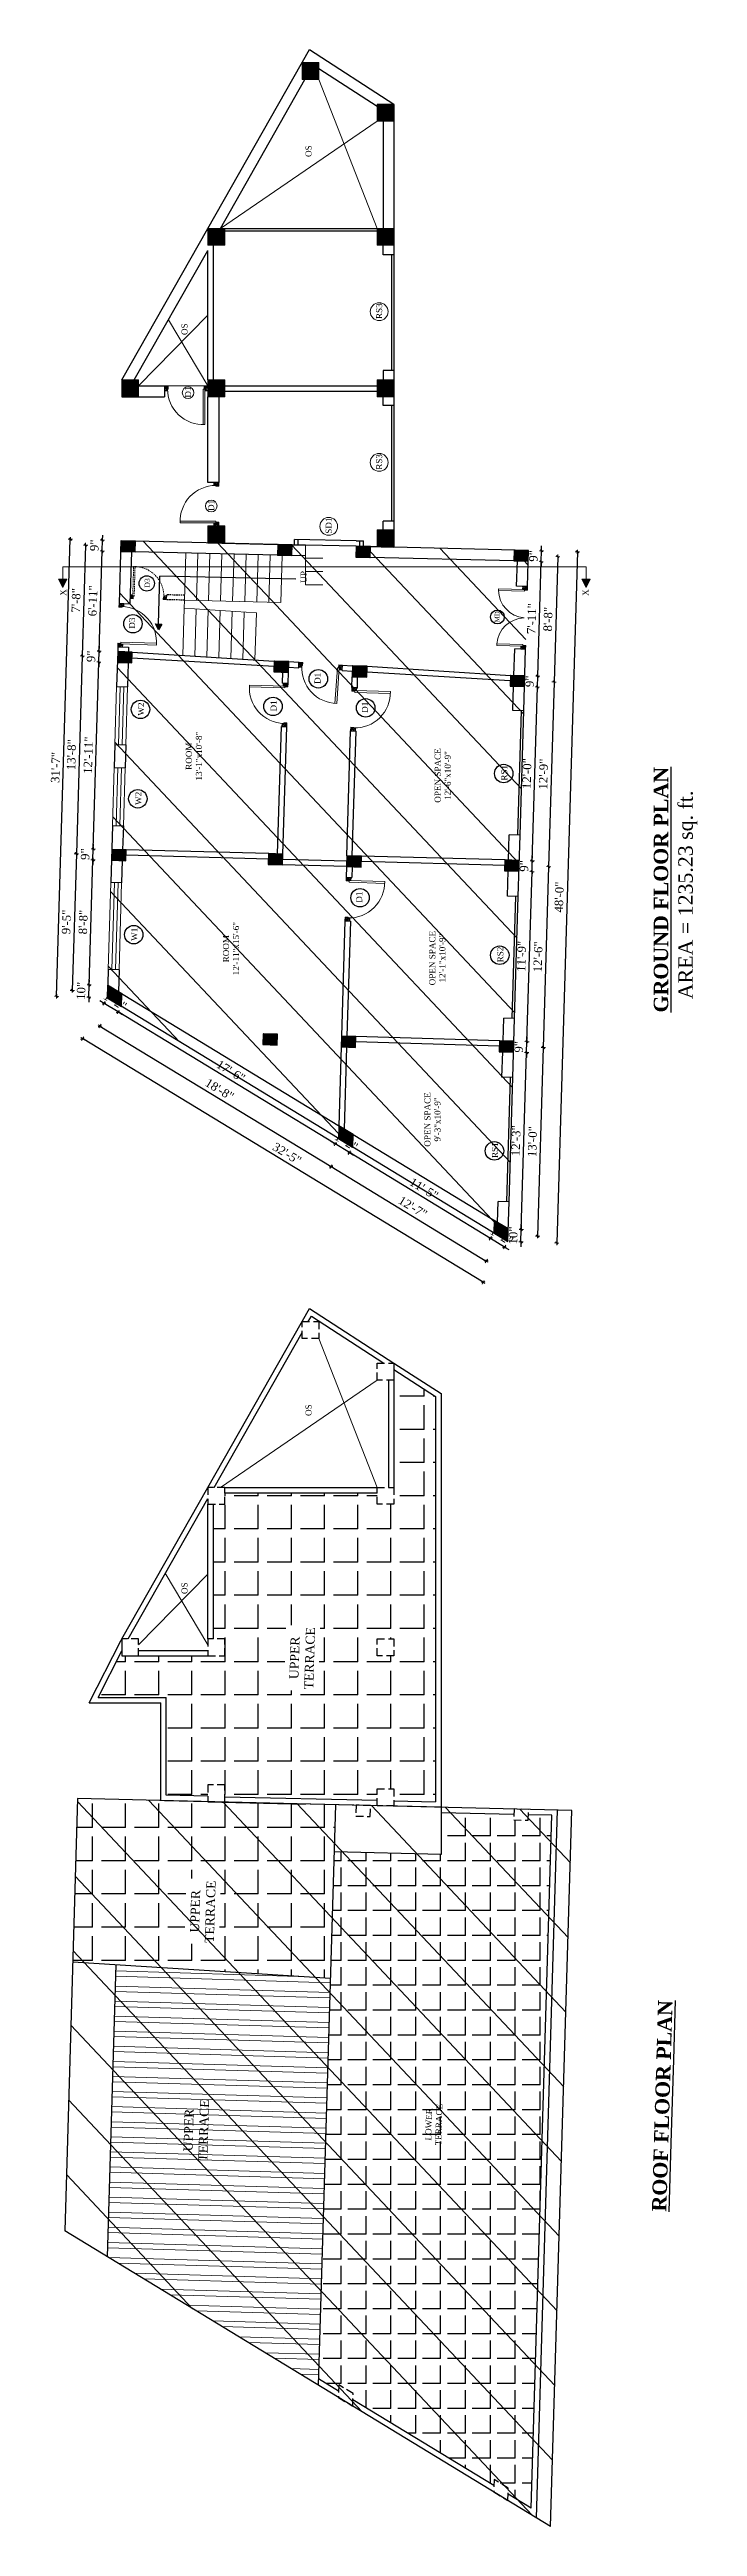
# Model space of a CAD drawing. Header units: inches. Extents: x 4069 to 291496, y -47643 to 12535.
# Drawn here: x 136887 to 137424, y -22277 to -20224 of the extents above; entities that cross this region are included whole.
import ezdxf

# ---------------------------------------------------------------- set-up
doc = ezdxf.new("R2010")
doc.units = ezdxf.units.IN
doc.header["$LTSCALE"] = 5
doc.header["$MEASUREMENT"] = 0
doc.linetypes.add('HIDDEN', pattern=[0.375, 0.25, -0.125])
for name, color, linetype, lineweight in [('A-WALL', 7, 'Continuous', 9), ('Dimension', 7, 'Continuous', 18), ('DOOR', 62, 'Continuous', 0), ('Dw', 2, 'Continuous', 18), ('tefriş', 30, 'Continuous', 9)]:
    doc.layers.add(name, color=color, linetype=linetype, lineweight=lineweight)
doc.layers.add('dim line', color=7, linetype='Continuous', lineweight=15, true_color=0xfab2b2)
doc.layers.add('TEXT', color=6, linetype='Continuous')
doc.layers.add('WALL', color=7, linetype='Continuous')
doc.styles.add('ordinary', font='times.ttf')
doc.dimstyles.new('Copy of 96', dxfattribs={"dimtxt": 7, "dimasz": 4, "dimexe": 0.5, "dimexo": 0.5, "dimgap": 3, "dimtad": 1, "dimdec": 1, "dimzin": 11, "dimdsep": 46, "dimlunit": 4, "dimtxsty": 'ordinary', "dimblk": 'OBLIQUE', "dimcen": 0.09, "dimse1": 1, "dimse2": 1, "dimclrt": 6, "dimazin": 0, "dimtfac": 1, "dimtdec": 1, "dimtix": 1, "dimtmove": 2, "dimatfit": 3, "dimldrblk": 'leader', "dimfxl": 0.5, "dimfxlon": 1, "dimtolj": 1, "dimtzin": 0, "dimarcsym": 0})
pattern_1 = [(90, (113987.795, -147620.298), (-27.5, 2e-14), [20, -7.5]), (180, (113987.795, -147620.298), (-2e-14, -27.5), [20, -7.5])]

msp = doc.modelspace()

# ---------------------------------------------------------------- texts
at = {"layer": 'TEXT', "style": 'ordinary'}
for s, height, p in [('OS', 5, (137104.52063, -20313.38717)), ('RS3', 5, (137163.06083, -20447.69027)), ('OS', 5, (137001.68997, -20460.93985)), ('D1', 5, (137004.62569, -20512.83307)), ('RS3', 5, (137163.06083, -20572.5791)), ('D1', 5, (137023.84626, -20606.73816)), ('SD1', 5, (137121.22571, -20625.62518)), ('D3', 4.1665, (136970.37146, -20670.26307)), ('UP', 5, (137100.47694, -20666.17553)), ('D3', 5, (136958.21429, -20704.30692)), ('MD', 3.75, (137260.18164, -20699.0805)), ('D1', 5, (137111.97226, -20750.0309)), ('W2', 5, (136965.63674, -20776.32251)), ('D1', 5, (137075.51944, -20772.89914)), ('D1', 5, (137151.21958, -20774.03193)), ('RS1', 5, (137266.73846, -20830.23231)), ('W2', 5, (136963.42649, -20850.35727)), ('D1', 5, (137146.52201, -20931.38207)), ('W1', 5, (136960.06485, -20962.95886)), ('RS2', 5, (137263.49136, -20980.77477)), ('RS1', 5, (137259.06599, -21142.93371)), ('OS', 5, (137104.52063, -21356.67382)), ('OS', 5, (137001.68997, -21504.22651))]:
    msp.add_text(s, height=height, rotation=90, dxfattribs=at).set_placement(p)
at = {"layer": 'TEXT', "attachment_point": 8, "style": 'ordinary'}
for s, insert, char_height, rotation in [('ROOM\\P13\'-1"x10\'-8"', (137013.68497, -20809.94338), 5, 90), ('OPEN SPACE\\P12\'-6"x10\'-9"', (137220.02439, -20825.94946), 5, 90), ('ROOM\\P12\'-11"x15\'-6"', (137044.48984, -20969.44231), 5, 90), ('OPEN SPACE\\P12\'-1"x10\'-9"', (137215.50676, -20977.27244), 5, 90), ('OPEN SPACE\\P9\'-3"x10\'-9"', (137211.51476, -21110.98865), 5, 90), ('UPPER\\PTERRACE', (137106.77085, -21557.56971), 7.5, 88.28959735), ('UPPER\\PTERRACE', (137024.36404, -21767.58725), 7.5, 88.28959735), ('UPPER\\PTERRACE', (137018.95128, -21948.89315), 7.5, 88.28959735), ('LOWER\\PTERRACE', (137212.54628, -21943.99161), 5, 88.28959735)]:
    msp.add_mtext_dynamic_manual_height_columns(s, width=101.5687276, gutter_width=1720.71691, heights=[0], dxfattribs=dict(at, insert=insert, char_height=char_height, rotation=rotation))
at = {"layer": 'TEXT', "char_height": 12, "width": 219.8150831, "attachment_point": 8, "style": 'ordinary'}
for s, insert, rotation in [('{\\fTimes New Roman|b1|i0|c0|p18;\\LGROUND FLOOR PLAN}', (137400.35989, -20920.58826), 90), ('AREA = 1235.23 sq. ft.', (137424.48287, -20924.89479), 90), ('{\\fTimes New Roman|b1|i0|c0|p18;\\LROOF FLOOR PLAN}', (137401.4153, -21928.52259), 88.28959735)]:
    msp.add_mtext(s, dxfattribs=dict(at, insert=insert, rotation=rotation))

# ---------------------------------------------------------------- blocks, each defined once
blk = doc.blocks.new('C1a')
at = {"color": 1, "ltscale": 5}
for p, q in [((18657.7, 4625.8), (18648.7, 4625.8)), ((18648.7, 4625.8), (18648.8, 4613.8)), ((18657.8, 4613.8), (18657.7, 4625.8)), ((18648.8, 4613.8), (18657.8, 4613.8))]:
    blk.add_line(p, q, dxfattribs=at)
blk = doc.blocks.new('c2a')
at = {"color": 1, "ltscale": 5}
for p, q in [((18091.6, 4625.8), (18084.8, 4613.8)), ((18102, 4625.8), (18091.6, 4625.8)), ((18095.2, 4613.8), (18102, 4625.8)), ((18084.8, 4613.8), (18095.2, 4613.8))]:
    blk.add_line(p, q, dxfattribs=at)
blk = doc.blocks.new('A$C27B36B59')
at = {"layer": 'DOOR'}
for p, q in [((0, 4), (0, 0)), ((2.5, 4), (0, 4)), ((0, 0), (3, 0)), ((2.5, 2.5), (2.5, 4)), ((3, 2.5), (2.5, 2.5)), ((3, 0), (3, 2.5))]:
    blk.add_line(p, q, dxfattribs=at)
for centre, radius, start, end in [((-1.4, -0.5), 4.75, 22.1411, 72.838), ((1.3, 2.1), 1.64, 45.138, 144.8948), ((2.2, 0.3), 2.49, 83.3149, 152.658), ((0.1, 0.4), 2.05, 349.4875, 93.6805), ((2, -0.5), 2.01, 58.7447, 166.495), ((-0.1, 0.3), 1.13, 343.542, 86.947), ((2.1, -0.4), 1.17, 38.2816, 160.1519)]:
    blk.add_arc(centre, radius, start, end, dxfattribs=at)
blk = doc.blocks.new('D2')
at = {"layer": 'DOOR'}
for p, q in [((74474, 24047.6), (74474, 24018.1)), ((74474, 24047.6), (74475.5, 24047.6)), ((74475.5, 24047.6), (74475.5, 24018.1))]:
    blk.add_line(p, q, dxfattribs=at)
blk.add_arc((74474, 24047.6), 29.5, 180, 272.9146, dxfattribs=at)
at = {"layer": 'DOOR', "xscale": -1, "rotation": 180}
blk.add_blockref('A$C27B36B59', (74442, 24050.1), dxfattribs=at)
at = {"layer": 'DOOR', "rotation": 180}
blk.add_blockref('A$C27B36B59', (74478, 24050.1), dxfattribs=at)
blk = doc.blocks.new('smalldoor hidden')
at = {"layer": 'DOOR', "linetype": 'HIDDEN'}
for p, q in [((9851.6, -757.2), (9876.2, -757.2)), ((9851.6, -758.4), (9851.6, -757.2)), ((9851.6, -758.4), (9876.2, -758.4))]:
    blk.add_line(p, q, dxfattribs=at)
blk.add_arc((9851.6, -758.4), 24.6, 270, 2.9146, dxfattribs=at)
at = {"layer": 'DOOR', "linetype": 'HIDDEN', "yscale": 0.8333000000020547, "zscale": 0.8333000000002357, "rotation": 270}
for p, xscale in [((9849.5, -755.1), 0.8332999999984168), ((9849.5, -785.1), -0.8332999999984168)]:
    blk.add_blockref('A$C27B36B59', p, dxfattribs=dict(at, xscale=xscale))
blk = doc.blocks.new('x-x')
at = {"ltscale": 5}
for points in [[(11364, -701.5), (11364, -694.5), (11357.1, -698.1)], [(11364, -1135.5), (11364, -1128.5), (11357.1, -1132.1)]]:
    blk.add_hatch(color=256, dxfattribs=at).paths.add_polyline_path(points)
for p, q in [((11364, -694.5), (11357.1, -698.1)), ((11364, -701.5), (11364, -694.5)), ((11357.1, -698.1), (11364, -701.5)), ((11374.1, -698.1), (11364, -698.1)), ((11374.1, -698.1), (11374.1, -1132.1)), ((11364, -1128.5), (11357.1, -1132.1)), ((11364, -1135.5), (11364, -1128.5)), ((11357.1, -1132.1), (11364, -1135.5)), ((11374.1, -1132.1), (11364, -1132.1))]:
    blk.add_line(p, q, dxfattribs=at)
at = {"layer": 'A-WALL', "color": 1, "ltscale": 5}
blk.add_line((11374.1, -1120.1), (11374.1, -1132.1), dxfattribs=at)
at = {"layer": 'TEXT', "style": 'ordinary'}
for p in [(11350.1, -701), (11350.1, -1134.1)]:
    blk.add_text('X', height=5, dxfattribs=at).set_placement(p)
blk = doc.blocks.new('oblique')
at = {"color": 0, "lineweight": -2}
blk.add_line((0.25, 0.25), (-0.25, -0.25), dxfattribs=at)
at = {"layer": 'dim line', "lineweight": 9}
for p, q in [((-0.4375, 0), (0.4375, 0)), ((0, 0.4375), (0, -0.4375))]:
    blk.add_line(p, q, dxfattribs=at)
blk = doc.blocks.new('*D4007')
at = {"layer": 'A-WALL', "color": 0, "lineweight": -2, "ltscale": 50, "transparency": 16777216}
blk.add_line((137308.7, -20644.6), (137305.6, -20748.5), dxfattribs=at)
at = {"layer": 'Defpoints', "color": 0, "ltscale": 50, "transparency": 16777216}
for p in [(137284.3, -20643.9), (137281.2, -20747.8), (137305.6, -20748.5)]:
    blk.add_point(p, dxfattribs=at)
at = {"layer": 'A-WALL', "color": 0, "lineweight": -2, "ltscale": 50, "transparency": 16777216, "xscale": 4, "yscale": 4, "zscale": 4}
for p, rotation in [((137308.7, -20644.6), 88.28998542814426), ((137305.6, -20748.5), 268.2899854281442)]:
    blk.add_blockref('oblique', p, dxfattribs=dict(at, rotation=rotation))
at = {"layer": 'A-WALL', "color": 6, "ltscale": 50, "transparency": 16777216, "insert": (137300.6, -20696.4), "char_height": 7, "attachment_point": 5, "rotation": 88.29, "style": 'ordinary'}
blk.add_mtext('\\A1;8\'-8"', dxfattribs=at)
blk = doc.blocks.new('_OBLIQUE')
at = {"color": 0, "linetype": 'ByBlock'}
blk.add_line((-0.5, -0.5), (0.5, 0.5), dxfattribs=at)
blk = doc.blocks.new('leader')
at = {"layer": 'Dimension'}
for p, q in [((-4.42, 0), (4.42, 0)), ((0, -4.33), (0, 4.33))]:
    blk.add_line(p, q, dxfattribs=at)
blk = doc.blocks.new('*D4008')
at = {"layer": 'A-WALL', "color": 0, "lineweight": -2, "ltscale": 50, "transparency": 16777216}
blk.add_line((137305.6, -20748.5), (137301.1, -20901.5), dxfattribs=at)
at = {"layer": 'Defpoints', "color": 0, "ltscale": 50, "transparency": 16777216}
for p in [(137281.2, -20747.8), (137276.6, -20900.7), (137301.1, -20901.5)]:
    blk.add_point(p, dxfattribs=at)
at = {"layer": 'A-WALL', "color": 0, "lineweight": -2, "ltscale": 50, "transparency": 16777216, "xscale": 4, "yscale": 4, "zscale": 4}
for p, rotation in [((137305.6, -20748.5), 88.2899854288991), ((137301.1, -20901.5), 268.2899854288991)]:
    blk.add_blockref('oblique', p, dxfattribs=dict(at, rotation=rotation))
at = {"layer": 'A-WALL', "color": 6, "ltscale": 50, "transparency": 16777216, "insert": (137296.8, -20824.8), "char_height": 7, "attachment_point": 5, "rotation": 88.29, "style": 'ordinary'}
blk.add_mtext('\\A1;12\'-9"', dxfattribs=at)
blk = doc.blocks.new('*D4009')
at = {"layer": 'A-WALL', "color": 0, "lineweight": -2, "ltscale": 50, "transparency": 16777216}
blk.add_line((137301.1, -20901.5), (137296.6, -21051.4), dxfattribs=at)
at = {"layer": 'Defpoints', "color": 0, "ltscale": 50, "transparency": 16777216}
for p in [(137276.6, -20900.7), (137272.2, -21050.7), (137296.6, -21051.4)]:
    blk.add_point(p, dxfattribs=at)
at = {"layer": 'A-WALL', "color": 0, "lineweight": -2, "ltscale": 50, "transparency": 16777216, "xscale": 4, "yscale": 4, "zscale": 4}
for p, rotation in [((137301.1, -20901.5), 88.2899854288991), ((137296.6, -21051.4), 268.2899854288991)]:
    blk.add_blockref('oblique', p, dxfattribs=dict(at, rotation=rotation))
at = {"layer": 'A-WALL', "color": 6, "ltscale": 50, "transparency": 16777216, "insert": (137292.3, -20976.2), "char_height": 7, "attachment_point": 5, "rotation": 88.29, "style": 'ordinary'}
blk.add_mtext('\\A1;12\'-6"', dxfattribs=at)
blk = doc.blocks.new('*D4010')
at = {"layer": 'A-WALL', "color": 0, "lineweight": -2, "ltscale": 50, "transparency": 16777216}
blk.add_line((137296.6, -21051.4), (137291.9, -21207.7), dxfattribs=at)
at = {"layer": 'Defpoints', "color": 0, "ltscale": 50, "transparency": 16777216}
for p in [(137272.2, -21050.7), (137267.5, -21206.9), (137291.9, -21207.7)]:
    blk.add_point(p, dxfattribs=at)
at = {"layer": 'A-WALL', "color": 0, "lineweight": -2, "ltscale": 50, "transparency": 16777216, "xscale": 4, "yscale": 4, "zscale": 4}
for p, rotation in [((137296.6, -21051.4), 88.2899854288991), ((137291.9, -21207.7), 268.2899854288991)]:
    blk.add_blockref('oblique', p, dxfattribs=dict(at, rotation=rotation))
at = {"layer": 'A-WALL', "color": 6, "ltscale": 50, "transparency": 16777216, "insert": (137287.7, -21129.3), "char_height": 7, "attachment_point": 5, "rotation": 88.29, "style": 'ordinary'}
blk.add_mtext('\\A1;13\'-0"', dxfattribs=at)
blk = doc.blocks.new('*D3873')
at = {"layer": 'A-WALL', "color": 0, "lineweight": -2, "ltscale": 50, "transparency": 16777216}
blk.add_line((137324.9, -20640.6), (137307.8, -21213.3), dxfattribs=at)
at = {"layer": 'Defpoints', "color": 0, "ltscale": 50, "transparency": 16777216}
for p in [(137284.5, -20639.4), (137267.4, -21212.1), (137307.8, -21213.3)]:
    blk.add_point(p, dxfattribs=at)
at = {"layer": 'A-WALL', "color": 0, "lineweight": -2, "ltscale": 50, "transparency": 16777216, "xscale": 4, "yscale": 4, "zscale": 4}
for p, rotation in [((137324.9, -20640.6), 88.2899854288991), ((137307.8, -21213.3), 268.2899854288991)]:
    blk.add_blockref('oblique', p, dxfattribs=dict(at, rotation=rotation))
at = {"layer": 'A-WALL', "color": 6, "ltscale": 50, "transparency": 16777216, "insert": (137309.8, -20926.7), "char_height": 7, "attachment_point": 5, "rotation": 88.29, "style": 'ordinary'}
blk.add_mtext('\\A1;48\'-0"', dxfattribs=at)
blk = doc.blocks.new('*D4011')
at = {"layer": 'A-WALL', "color": 0, "lineweight": -2, "ltscale": 50, "transparency": 16777216}
for p, q in [((137252.8, -21209.5), (137249.4, -21207.4)), ((137264.6, -21216.7), (137252.8, -21209.5)), ((137264.6, -21216.7), (137268, -21218.8))]:
    blk.add_line(p, q, dxfattribs=at)
at = {"layer": 'Defpoints', "color": 0, "ltscale": 50, "transparency": 16777216}
for p in [(137252.8, -21209.5), (137255.6, -21204.9), (137267.4, -21212.1)]:
    blk.add_point(p, dxfattribs=at)
at = {"layer": 'A-WALL', "color": 0, "lineweight": -2, "ltscale": 50, "transparency": 16777216, "xscale": 4, "yscale": 4, "zscale": 4}
for p, rotation in [((137252.8, -21209.5), 328.7014709224883), ((137264.6, -21216.7), 148.7014709224883)]:
    blk.add_blockref('oblique', p, dxfattribs=dict(at, rotation=rotation))
at = {"layer": 'A-WALL', "color": 6, "ltscale": 50, "transparency": 16777216, "insert": (137262.1, -21207.5), "char_height": 7, "attachment_point": 5, "rotation": 328.7015, "style": 'ordinary'}
blk.add_mtext('\\A1;1\'-2"', dxfattribs=at)
blk = doc.blocks.new('*D4012')
at = {"layer": 'A-WALL', "color": 0, "lineweight": -2, "ltscale": 50, "transparency": 16777216}
blk.add_line((137252.8, -21209.5), (137135.9, -21138.4), dxfattribs=at)
at = {"layer": 'Defpoints', "color": 0, "ltscale": 50, "transparency": 16777216}
for p in [(137135.9, -21138.4), (137138.6, -21133.8), (137255.6, -21204.9)]:
    blk.add_point(p, dxfattribs=at)
at = {"layer": 'A-WALL', "color": 0, "lineweight": -2, "ltscale": 50, "transparency": 16777216, "xscale": 4, "yscale": 4, "zscale": 4}
for p, rotation in [((137135.9, -21138.4), 148.7014709249468), ((137252.8, -21209.5), 328.7014709249468)]:
    blk.add_blockref('oblique', p, dxfattribs=dict(at, rotation=rotation))
at = {"layer": 'A-WALL', "color": 6, "ltscale": 50, "transparency": 16777216, "insert": (137197.7, -21168.4), "char_height": 7, "attachment_point": 5, "rotation": 328.7015, "style": 'ordinary'}
blk.add_mtext('\\A1;11\'-5"', dxfattribs=at)
blk = doc.blocks.new('*D4013')
at = {"layer": 'A-WALL', "color": 0, "lineweight": -2, "ltscale": 50, "transparency": 16777216}
for p, q in [((137124.1, -21131.2), (137120.6, -21129.2)), ((137135.9, -21138.4), (137124.1, -21131.2)), ((137135.9, -21138.4), (137139.3, -21140.5))]:
    blk.add_line(p, q, dxfattribs=at)
at = {"layer": 'Defpoints', "color": 0, "ltscale": 50, "transparency": 16777216}
for p in [(137124.1, -21131.2), (137126.8, -21126.7), (137138.6, -21133.8)]:
    blk.add_point(p, dxfattribs=at)
at = {"layer": 'A-WALL', "color": 0, "lineweight": -2, "ltscale": 50, "transparency": 16777216, "xscale": 4, "yscale": 4, "zscale": 4}
for p, rotation in [((137124.1, -21131.2), 328.7014709249468), ((137135.9, -21138.4), 148.7014709249468)]:
    blk.add_blockref('oblique', p, dxfattribs=dict(at, rotation=rotation))
at = {"layer": 'A-WALL', "color": 6, "ltscale": 50, "transparency": 16777216, "insert": (137133.3, -21129.3), "char_height": 7, "attachment_point": 5, "rotation": 328.7015, "style": 'ordinary'}
blk.add_mtext('\\A1;1\'-2"', dxfattribs=at)
blk = doc.blocks.new('*D4014')
at = {"layer": 'A-WALL', "color": 0, "lineweight": -2, "ltscale": 50, "transparency": 16777216}
blk.add_line((137124.1, -21131.2), (136944.2, -21021.9), dxfattribs=at)
at = {"layer": 'Defpoints', "color": 0, "ltscale": 50, "transparency": 16777216}
for p in [(136947, -21017.4), (136944.2, -21021.9), (137126.8, -21126.7)]:
    blk.add_point(p, dxfattribs=at)
at = {"layer": 'A-WALL', "color": 0, "lineweight": -2, "ltscale": 50, "transparency": 16777216, "xscale": 4, "yscale": 4, "zscale": 4}
for p, rotation in [((136944.2, -21021.9), 148.7014709249468), ((137124.1, -21131.2), 328.7014709249468)]:
    blk.add_blockref('oblique', p, dxfattribs=dict(at, rotation=rotation))
at = {"layer": 'A-WALL', "color": 6, "ltscale": 50, "transparency": 16777216, "insert": (137037.6, -21071), "char_height": 7, "attachment_point": 5, "rotation": 328.7015, "style": 'ordinary'}
blk.add_mtext('\\A1;17\'-6"', dxfattribs=at)
blk = doc.blocks.new('*D4015')
at = {"layer": 'A-WALL', "color": 0, "lineweight": -2, "ltscale": 50, "transparency": 16777216}
for p, q in [((136932.5, -21014.8), (136929, -21012.7)), ((136944.2, -21021.9), (136932.5, -21014.8)), ((136944.2, -21021.9), (136947.7, -21024))]:
    blk.add_line(p, q, dxfattribs=at)
at = {"layer": 'Defpoints', "color": 0, "ltscale": 50, "transparency": 16777216}
for p in [(136932.5, -21014.8), (136935.2, -21010.2), (136947, -21017.4)]:
    blk.add_point(p, dxfattribs=at)
at = {"layer": 'A-WALL', "color": 0, "lineweight": -2, "ltscale": 50, "transparency": 16777216, "xscale": 4, "yscale": 4, "zscale": 4}
for p, rotation in [((136932.5, -21014.8), 328.7014709249468), ((136944.2, -21021.9), 148.7014709249468)]:
    blk.add_blockref('oblique', p, dxfattribs=dict(at, rotation=rotation))
at = {"layer": 'A-WALL', "color": 6, "ltscale": 50, "transparency": 16777216, "insert": (136941.7, -21012.8), "char_height": 7, "attachment_point": 5, "rotation": 328.7015, "style": 'ordinary'}
blk.add_mtext('\\A1;1\'-2"', dxfattribs=at)
blk = doc.blocks.new('*D4016')
at = {"layer": 'A-WALL', "color": 0, "lineweight": -2, "ltscale": 50, "transparency": 16777216}
blk.add_line((136929.1, -21033.6), (137120.7, -21150), dxfattribs=at)
at = {"layer": 'Defpoints', "color": 0, "ltscale": 50, "transparency": 16777216}
for p in [(136941.1, -21013.8), (137132.7, -21130.3), (137120.7, -21150)]:
    blk.add_point(p, dxfattribs=at)
at = {"layer": 'A-WALL', "color": 0, "lineweight": -2, "ltscale": 50, "transparency": 16777216, "xscale": 4, "yscale": 4, "zscale": 4}
for p, rotation in [((136929.1, -21033.6), 148.7014709224112), ((137120.7, -21150), 328.7014709224112)]:
    blk.add_blockref('oblique', p, dxfattribs=dict(at, rotation=rotation))
at = {"layer": 'A-WALL', "color": 6, "ltscale": 50, "transparency": 16777216, "insert": (137028.3, -21086.2), "char_height": 7, "attachment_point": 5, "rotation": 328.7015, "style": 'ordinary'}
blk.add_mtext('\\A1;18\'-8"', dxfattribs=at)
blk = doc.blocks.new('*D4017')
at = {"layer": 'A-WALL', "color": 0, "lineweight": -2, "ltscale": 50, "transparency": 16777216}
blk.add_line((137120.7, -21150), (137249.4, -21228.3), dxfattribs=at)
at = {"layer": 'Defpoints', "color": 0, "ltscale": 50, "transparency": 16777216}
for p in [(137132.7, -21130.3), (137261.5, -21208.5), (137249.4, -21228.3)]:
    blk.add_point(p, dxfattribs=at)
at = {"layer": 'A-WALL', "color": 0, "lineweight": -2, "ltscale": 50, "transparency": 16777216, "xscale": 4, "yscale": 4, "zscale": 4}
for p, rotation in [((137120.7, -21150), 148.7014709249468), ((137249.4, -21228.3), 328.7014709249468)]:
    blk.add_blockref('oblique', p, dxfattribs=dict(at, rotation=rotation))
at = {"layer": 'A-WALL', "color": 6, "ltscale": 50, "transparency": 16777216, "insert": (137188.5, -21183.6), "char_height": 7, "attachment_point": 5, "rotation": 328.7015, "style": 'ordinary'}
blk.add_mtext('\\A1;12\'-7"', dxfattribs=at)
blk = doc.blocks.new('*D3874')
at = {"layer": 'A-WALL', "color": 0, "lineweight": -2, "ltscale": 50, "transparency": 16777216}
blk.add_line((137246.8, -21245.9), (136914.7, -21044), dxfattribs=at)
at = {"layer": 'Defpoints', "color": 0, "ltscale": 50, "transparency": 16777216}
for p in [(136935.2, -21010.2), (136914.7, -21044), (137267.4, -21212.1)]:
    blk.add_point(p, dxfattribs=at)
at = {"layer": 'A-WALL', "color": 0, "lineweight": -2, "ltscale": 50, "transparency": 16777216, "xscale": 4, "yscale": 4, "zscale": 4}
for p, rotation in [((136914.7, -21044), 148.7014709224075), ((137246.8, -21245.9), 328.7014709224075)]:
    blk.add_blockref('oblique', p, dxfattribs=dict(at, rotation=rotation))
at = {"layer": 'A-WALL', "color": 6, "ltscale": 50, "transparency": 16777216, "insert": (137084.2, -21139.3), "char_height": 7, "attachment_point": 5, "rotation": 328.7015, "style": 'ordinary'}
blk.add_mtext('\\A1;32\'-5"', dxfattribs=at)
blk = doc.blocks.new('*D4018')
at = {"layer": 'A-WALL', "color": 0, "lineweight": -2, "ltscale": 50, "transparency": 16777216}
for p, q in [((136920.2, -20999.4), (136920.4, -20995.4)), ((136919.9, -21009.7), (136919.8, -21013.7)), ((136919.9, -21009.7), (136920.2, -20999.4))]:
    blk.add_line(p, q, dxfattribs=at)
at = {"layer": 'Defpoints', "color": 0, "ltscale": 50, "transparency": 16777216}
for p in [(136920.2, -20999.4), (136935.2, -21010.2), (136935.5, -20999.8)]:
    blk.add_point(p, dxfattribs=at)
at = {"layer": 'A-WALL', "color": 0, "lineweight": -2, "ltscale": 50, "transparency": 16777216, "xscale": 4, "yscale": 4, "zscale": 4}
for p, rotation in [((136919.9, -21009.7), 88.28998542816545), ((136920.2, -20999.4), 268.2899854281655)]:
    blk.add_blockref('oblique', p, dxfattribs=dict(at, rotation=rotation))
at = {"layer": 'A-WALL', "color": 6, "ltscale": 50, "transparency": 16777216, "insert": (136913.5, -21004.4), "char_height": 7, "attachment_point": 5, "rotation": 88.29, "style": 'ordinary'}
blk.add_mtext('\\A1;10"', dxfattribs=at)
blk = doc.blocks.new('*D4019')
at = {"layer": 'A-WALL', "color": 0, "lineweight": -2, "ltscale": 50, "transparency": 16777216}
blk.add_line((136920.2, -20999.4), (136923.3, -20895.8), dxfattribs=at)
at = {"layer": 'Defpoints', "color": 0, "ltscale": 50, "transparency": 16777216}
for p in [(136923.3, -20895.8), (136938.6, -20896.2), (136935.5, -20999.8)]:
    blk.add_point(p, dxfattribs=at)
at = {"layer": 'A-WALL', "color": 0, "lineweight": -2, "ltscale": 50, "transparency": 16777216, "xscale": 4, "yscale": 4, "zscale": 4}
for p, rotation in [((136923.3, -20895.8), 88.28998542889899), ((136920.2, -20999.4), 268.289985428899)]:
    blk.add_blockref('oblique', p, dxfattribs=dict(at, rotation=rotation))
at = {"layer": 'A-WALL', "color": 6, "ltscale": 50, "transparency": 16777216, "insert": (136915.2, -20947.4), "char_height": 7, "attachment_point": 5, "rotation": 88.29, "style": 'ordinary'}
blk.add_mtext('\\A1;8\'-8"', dxfattribs=at)
blk = doc.blocks.new('*D4020')
at = {"layer": 'A-WALL', "color": 0, "lineweight": -2, "ltscale": 50, "transparency": 16777216}
for p, q in [((136923.3, -20895.8), (136923.6, -20886.8)), ((136923.6, -20886.8), (136923.7, -20882.8)), ((136923.3, -20895.8), (136923.2, -20899.8))]:
    blk.add_line(p, q, dxfattribs=at)
at = {"layer": 'Defpoints', "color": 0, "ltscale": 50, "transparency": 16777216}
for p in [(136923.6, -20886.8), (136938.9, -20887.2), (136938.6, -20896.2)]:
    blk.add_point(p, dxfattribs=at)
at = {"layer": 'A-WALL', "color": 0, "lineweight": -2, "ltscale": 50, "transparency": 16777216, "xscale": 4, "yscale": 4, "zscale": 4}
for p, rotation in [((136923.3, -20895.8), 88.28998542889903), ((136923.6, -20886.8), 268.289985428899)]:
    blk.add_blockref('oblique', p, dxfattribs=dict(at, rotation=rotation))
at = {"layer": 'A-WALL', "color": 6, "ltscale": 50, "transparency": 16777216, "insert": (136916.9, -20891.1), "char_height": 7, "attachment_point": 5, "rotation": 88.29, "style": 'ordinary'}
blk.add_mtext('\\A1;9"', dxfattribs=at)
blk = doc.blocks.new('*D4021')
at = {"layer": 'A-WALL', "color": 0, "lineweight": -2, "ltscale": 50, "transparency": 16777216}
blk.add_line((136923.6, -20886.8), (136928.2, -20731.9), dxfattribs=at)
at = {"layer": 'Defpoints', "color": 0, "ltscale": 50, "transparency": 16777216}
for p in [(136928.2, -20731.9), (136943.5, -20732.3), (136938.9, -20887.2)]:
    blk.add_point(p, dxfattribs=at)
at = {"layer": 'A-WALL', "color": 0, "lineweight": -2, "ltscale": 50, "transparency": 16777216, "xscale": 4, "yscale": 4, "zscale": 4}
for p, rotation in [((136928.2, -20731.9), 88.28998542889899), ((136923.6, -20886.8), 268.289985428899)]:
    blk.add_blockref('oblique', p, dxfattribs=dict(at, rotation=rotation))
at = {"layer": 'A-WALL', "color": 6, "ltscale": 50, "transparency": 16777216, "insert": (136919.4, -20809.1), "char_height": 7, "attachment_point": 5, "rotation": 88.29, "style": 'ordinary'}
blk.add_mtext('\\A1;12\'-11"', dxfattribs=at)
blk = doc.blocks.new('*D4000')
at = {"layer": 'A-WALL', "color": 0, "lineweight": -2, "ltscale": 50, "transparency": 16777216}
for p, q in [((136928.2, -20731.9), (136928.5, -20722.9)), ((136928.5, -20722.9), (136928.6, -20718.9)), ((136928.2, -20731.9), (136928.1, -20735.9))]:
    blk.add_line(p, q, dxfattribs=at)
at = {"layer": 'Defpoints', "color": 0, "ltscale": 50, "transparency": 16777216}
for p in [(136928.5, -20722.9), (136943.8, -20723.3), (136943.5, -20732.3)]:
    blk.add_point(p, dxfattribs=at)
at = {"layer": 'A-WALL', "color": 0, "lineweight": -2, "ltscale": 50, "transparency": 16777216, "xscale": 4, "yscale": 4, "zscale": 4}
for p, rotation in [((136928.2, -20731.9), 88.28998542889903), ((136928.5, -20722.9), 268.289985428899)]:
    blk.add_blockref('oblique', p, dxfattribs=dict(at, rotation=rotation))
at = {"layer": 'A-WALL', "color": 6, "ltscale": 50, "transparency": 16777216, "insert": (136921.8, -20727.2), "char_height": 7, "attachment_point": 5, "rotation": 88.29, "style": 'ordinary'}
blk.add_mtext('\\A1;9"', dxfattribs=at)
blk = doc.blocks.new('*D4001')
at = {"layer": 'A-WALL', "color": 0, "lineweight": -2, "ltscale": 50, "transparency": 16777216}
blk.add_line((136928.5, -20722.9), (136931, -20639.9), dxfattribs=at)
at = {"layer": 'Defpoints', "color": 0, "ltscale": 50, "transparency": 16777216}
for p in [(136931, -20639.9), (136946.3, -20640.4), (136943.8, -20723.3)]:
    blk.add_point(p, dxfattribs=at)
at = {"layer": 'A-WALL', "color": 0, "lineweight": -2, "ltscale": 50, "transparency": 16777216, "xscale": 4, "yscale": 4, "zscale": 4}
for p, rotation in [((136931, -20639.9), 88.28998542889899), ((136928.5, -20722.9), 268.289985428899)]:
    blk.add_blockref('oblique', p, dxfattribs=dict(at, rotation=rotation))
at = {"layer": 'A-WALL', "color": 6, "ltscale": 50, "transparency": 16777216, "insert": (136923.2, -20681.2), "char_height": 7, "attachment_point": 5, "rotation": 88.29, "style": 'ordinary'}
blk.add_mtext('\\A1;6\'-11"', dxfattribs=at)
blk = doc.blocks.new('*D4002')
at = {"layer": 'A-WALL', "color": 0, "lineweight": -2, "ltscale": 50, "transparency": 16777216}
for p, q in [((136931.2, -20630.9), (136931.4, -20626.9)), ((136931, -20639.9), (136930.8, -20643.9)), ((136931, -20639.9), (136931.2, -20630.9))]:
    blk.add_line(p, q, dxfattribs=at)
at = {"layer": 'Defpoints', "color": 0, "ltscale": 50, "transparency": 16777216}
for p in [(136931.2, -20630.9), (136946.3, -20640.4), (136946.5, -20631.4)]:
    blk.add_point(p, dxfattribs=at)
at = {"layer": 'A-WALL', "color": 0, "lineweight": -2, "ltscale": 50, "transparency": 16777216, "xscale": 4, "yscale": 4, "zscale": 4}
for p, rotation in [((136931, -20639.9), 88.28998542889903), ((136931.2, -20630.9), 268.289985428899)]:
    blk.add_blockref('oblique', p, dxfattribs=dict(at, rotation=rotation))
at = {"layer": 'A-WALL', "color": 6, "ltscale": 50, "transparency": 16777216, "insert": (136924.5, -20635.2), "char_height": 7, "attachment_point": 5, "rotation": 88.29, "style": 'ordinary'}
blk.add_mtext('\\A1;9"', dxfattribs=at)
blk = doc.blocks.new('*D4003')
at = {"layer": 'A-WALL', "color": 0, "lineweight": -2, "ltscale": 50, "transparency": 16777216}
blk.add_line((136917.2, -20635), (136914.5, -20726.9), dxfattribs=at)
at = {"layer": 'Defpoints', "color": 0, "ltscale": 50, "transparency": 16777216}
for p in [(136946.4, -20635.9), (136914.5, -20726.9), (136943.7, -20727.8)]:
    blk.add_point(p, dxfattribs=at)
at = {"layer": 'A-WALL', "color": 0, "lineweight": -2, "ltscale": 50, "transparency": 16777216, "xscale": 4, "yscale": 4, "zscale": 4}
for p, rotation in [((136917.2, -20635), 88.28998542815465), ((136914.5, -20726.9), 268.2899854281547)]:
    blk.add_blockref('oblique', p, dxfattribs=dict(at, rotation=rotation))
at = {"layer": 'A-WALL', "color": 6, "ltscale": 50, "transparency": 16777216, "insert": (136909.3, -20680.8), "char_height": 7, "attachment_point": 5, "rotation": 88.29, "style": 'ordinary'}
blk.add_mtext('\\A1;7\'-8"', dxfattribs=at)
blk = doc.blocks.new('*D4004')
at = {"layer": 'A-WALL', "color": 0, "lineweight": -2, "ltscale": 50, "transparency": 16777216}
blk.add_line((136914.5, -20726.9), (136909.6, -20890.9), dxfattribs=at)
at = {"layer": 'Defpoints', "color": 0, "ltscale": 50, "transparency": 16777216}
for p in [(136943.7, -20727.8), (136909.6, -20890.9), (136938.8, -20891.7)]:
    blk.add_point(p, dxfattribs=at)
at = {"layer": 'A-WALL', "color": 0, "lineweight": -2, "ltscale": 50, "transparency": 16777216, "xscale": 4, "yscale": 4, "zscale": 4}
for p, rotation in [((136914.5, -20726.9), 88.2899854288991), ((136909.6, -20890.9), 268.2899854288991)]:
    blk.add_blockref('oblique', p, dxfattribs=dict(at, rotation=rotation))
at = {"layer": 'A-WALL', "color": 6, "ltscale": 50, "transparency": 16777216, "insert": (136905.5, -20808.7), "char_height": 7, "attachment_point": 5, "rotation": 88.29, "style": 'ordinary'}
blk.add_mtext('\\A1;13\'-8"', dxfattribs=at)
blk = doc.blocks.new('*D4005')
at = {"layer": 'A-WALL', "color": 0, "lineweight": -2, "ltscale": 50, "transparency": 16777216}
blk.add_line((136909.6, -20890.9), (136906.2, -21004.1), dxfattribs=at)
at = {"layer": 'Defpoints', "color": 0, "ltscale": 50, "transparency": 16777216}
for p in [(136938.8, -20891.7), (136906.2, -21004.1), (136935.4, -21005)]:
    blk.add_point(p, dxfattribs=at)
at = {"layer": 'A-WALL', "color": 0, "lineweight": -2, "ltscale": 50, "transparency": 16777216, "xscale": 4, "yscale": 4, "zscale": 4}
for p, rotation in [((136909.6, -20890.9), 88.2899854288991), ((136906.2, -21004.1), 268.2899854288991)]:
    blk.add_blockref('oblique', p, dxfattribs=dict(at, rotation=rotation))
at = {"layer": 'A-WALL', "color": 6, "ltscale": 50, "transparency": 16777216, "insert": (136901.3, -20947.3), "char_height": 7, "attachment_point": 5, "rotation": 88.29, "style": 'ordinary'}
blk.add_mtext('\\A1;9\'-5"', dxfattribs=at)
blk = doc.blocks.new('*D3864')
at = {"layer": 'A-WALL', "color": 0, "lineweight": -2, "ltscale": 50, "transparency": 16777216}
blk.add_line((136893.2, -21008.9), (136904.5, -20630.1), dxfattribs=at)
at = {"layer": 'Defpoints', "color": 0, "ltscale": 50, "transparency": 16777216}
for p in [(136904.5, -20630.1), (136946.5, -20631.4), (136935.2, -21010.2)]:
    blk.add_point(p, dxfattribs=at)
at = {"layer": 'A-WALL', "color": 0, "lineweight": -2, "ltscale": 50, "transparency": 16777216, "xscale": 4, "yscale": 4, "zscale": 4}
for p, rotation in [((136904.5, -20630.1), 88.2899854288991), ((136893.2, -21008.9), 268.2899854288991)]:
    blk.add_blockref('oblique', p, dxfattribs=dict(at, rotation=rotation))
at = {"layer": 'A-WALL', "color": 6, "ltscale": 50, "transparency": 16777216, "insert": (136892.3, -20819.3), "char_height": 7, "attachment_point": 5, "rotation": 88.29, "style": 'ordinary'}
blk.add_mtext('\\A1;31\'-7"', dxfattribs=at)
blk = doc.blocks.new('*D3865')
at = {"layer": 'A-WALL', "color": 0, "lineweight": -2, "ltscale": 50, "transparency": 16777216}
for p, q in [((137278.1, -21212.4), (137278.4, -21202.1)), ((137278.4, -21202.1), (137278.5, -21198.1)), ((137278.1, -21212.4), (137278, -21216.4))]:
    blk.add_line(p, q, dxfattribs=at)
at = {"layer": 'Defpoints', "color": 0, "ltscale": 50, "transparency": 16777216}
for p in [(137267.7, -21201.8), (137278.4, -21202.1), (137267.4, -21212.1)]:
    blk.add_point(p, dxfattribs=at)
at = {"layer": 'A-WALL', "color": 0, "lineweight": -2, "ltscale": 50, "transparency": 16777216, "xscale": 4, "yscale": 4, "zscale": 4}
for p, rotation in [((137278.4, -21202.1), 268.2899854288991), ((137278.1, -21212.4), 88.2899854288991)]:
    blk.add_blockref('oblique', p, dxfattribs=dict(at, rotation=rotation))
at = {"layer": 'A-WALL', "color": 6, "ltscale": 50, "transparency": 16777216, "insert": (137271.7, -21207.1), "char_height": 7, "attachment_point": 5, "rotation": 88.29, "style": 'ordinary'}
blk.add_mtext('\\A1;10"', dxfattribs=at)
blk = doc.blocks.new('*D3866')
at = {"layer": 'A-WALL', "color": 0, "lineweight": -2, "ltscale": 50, "transparency": 16777216}
blk.add_line((137278.4, -21202.1), (137282.8, -21055.5), dxfattribs=at)
at = {"layer": 'Defpoints', "color": 0, "ltscale": 50, "transparency": 16777216}
for p in [(137272, -21055.2), (137282.8, -21055.5), (137267.7, -21201.8)]:
    blk.add_point(p, dxfattribs=at)
at = {"layer": 'A-WALL', "color": 0, "lineweight": -2, "ltscale": 50, "transparency": 16777216, "xscale": 4, "yscale": 4, "zscale": 4}
for p, rotation in [((137282.8, -21055.5), 88.2899854288991), ((137278.4, -21202.1), 268.2899854288991)]:
    blk.add_blockref('oblique', p, dxfattribs=dict(at, rotation=rotation))
at = {"layer": 'A-WALL', "color": 6, "ltscale": 50, "transparency": 16777216, "insert": (137274, -21128.6), "char_height": 7, "attachment_point": 5, "rotation": 88.29, "style": 'ordinary'}
blk.add_mtext('\\A1;12\'-3"', dxfattribs=at)
blk = doc.blocks.new('*D3867')
at = {"layer": 'A-WALL', "color": 0, "lineweight": -2, "ltscale": 50, "transparency": 16777216}
for p, q in [((137282.8, -21055.5), (137282.7, -21059.5)), ((137282.8, -21055.5), (137283.1, -21046.5)), ((137283.1, -21046.5), (137283.2, -21042.5))]:
    blk.add_line(p, q, dxfattribs=at)
at = {"layer": 'Defpoints', "color": 0, "ltscale": 50, "transparency": 16777216}
for p in [(137272, -21055.2), (137272.3, -21046.2), (137283.1, -21046.5)]:
    blk.add_point(p, dxfattribs=at)
at = {"layer": 'A-WALL', "color": 0, "lineweight": -2, "ltscale": 50, "transparency": 16777216, "xscale": 4, "yscale": 4, "zscale": 4}
for p, rotation in [((137282.8, -21055.5), 88.2899854288991), ((137283.1, -21046.5), 268.2899854288991)]:
    blk.add_blockref('oblique', p, dxfattribs=dict(at, rotation=rotation))
at = {"layer": 'A-WALL', "color": 6, "ltscale": 50, "transparency": 16777216, "insert": (137276.4, -21050.8), "char_height": 7, "attachment_point": 5, "rotation": 88.29, "style": 'ordinary'}
blk.add_mtext('\\A1;9"', dxfattribs=at)
blk = doc.blocks.new('*D3868')
at = {"layer": 'A-WALL', "color": 0, "lineweight": -2, "ltscale": 50, "transparency": 16777216}
blk.add_line((137283.1, -21046.5), (137287.3, -20905.6), dxfattribs=at)
at = {"layer": 'Defpoints', "color": 0, "ltscale": 50, "transparency": 16777216}
for p in [(137276.5, -20905.2), (137287.3, -20905.6), (137272.3, -21046.2)]:
    blk.add_point(p, dxfattribs=at)
at = {"layer": 'A-WALL', "color": 0, "lineweight": -2, "ltscale": 50, "transparency": 16777216, "xscale": 4, "yscale": 4, "zscale": 4}
for p, rotation in [((137287.3, -20905.6), 88.2899854288991), ((137283.1, -21046.5), 268.2899854288991)]:
    blk.add_blockref('oblique', p, dxfattribs=dict(at, rotation=rotation))
at = {"layer": 'A-WALL', "color": 6, "ltscale": 50, "transparency": 16777216, "insert": (137278.6, -20975.8), "char_height": 7, "attachment_point": 5, "rotation": 88.29, "style": 'ordinary'}
blk.add_mtext('\\A1;11\'-9"', dxfattribs=at)
blk = doc.blocks.new('*D3869')
at = {"layer": 'A-WALL', "color": 0, "lineweight": -2, "ltscale": 50, "transparency": 16777216}
for p, q in [((137287.5, -20896.6), (137287.7, -20892.6)), ((137287.3, -20905.6), (137287.1, -20909.6)), ((137287.3, -20905.6), (137287.5, -20896.6))]:
    blk.add_line(p, q, dxfattribs=at)
at = {"layer": 'Defpoints', "color": 0, "ltscale": 50, "transparency": 16777216}
for p in [(137276.5, -20905.2), (137276.8, -20896.2), (137287.5, -20896.6)]:
    blk.add_point(p, dxfattribs=at)
at = {"layer": 'A-WALL', "color": 0, "lineweight": -2, "ltscale": 50, "transparency": 16777216, "xscale": 4, "yscale": 4, "zscale": 4}
for p, rotation in [((137287.5, -20896.6), 268.2899854288991), ((137287.3, -20905.6), 88.2899854288991)]:
    blk.add_blockref('oblique', p, dxfattribs=dict(at, rotation=rotation))
at = {"layer": 'A-WALL', "color": 6, "ltscale": 50, "transparency": 16777216, "insert": (137280.8, -20900.9), "char_height": 7, "attachment_point": 5, "rotation": 88.29, "style": 'ordinary'}
blk.add_mtext('\\A1;9"', dxfattribs=at)
blk = doc.blocks.new('*D3870')
at = {"layer": 'A-WALL', "color": 0, "lineweight": -2, "ltscale": 50, "transparency": 16777216}
blk.add_line((137287.5, -20896.6), (137291.8, -20752.6), dxfattribs=at)
at = {"layer": 'Defpoints', "color": 0, "ltscale": 50, "transparency": 16777216}
for p in [(137281.1, -20752.3), (137291.8, -20752.6), (137276.8, -20896.2)]:
    blk.add_point(p, dxfattribs=at)
at = {"layer": 'A-WALL', "color": 0, "lineweight": -2, "ltscale": 50, "transparency": 16777216, "xscale": 4, "yscale": 4, "zscale": 4}
for p, rotation in [((137291.8, -20752.6), 88.2899854288991), ((137287.5, -20896.6), 268.2899854288991)]:
    blk.add_blockref('oblique', p, dxfattribs=dict(at, rotation=rotation))
at = {"layer": 'A-WALL', "color": 6, "ltscale": 50, "transparency": 16777216, "insert": (137283.1, -20824.4), "char_height": 7, "attachment_point": 5, "rotation": 88.29, "style": 'ordinary'}
blk.add_mtext('\\A1;12\'-0"', dxfattribs=at)
blk = doc.blocks.new('*D3871')
at = {"layer": 'A-WALL', "color": 0, "lineweight": -2, "ltscale": 50, "transparency": 16777216}
for p, q in [((137291.8, -20752.6), (137292.1, -20743.6)), ((137292.1, -20743.6), (137292.2, -20739.6)), ((137291.8, -20752.6), (137291.7, -20756.6))]:
    blk.add_line(p, q, dxfattribs=at)
at = {"layer": 'Defpoints', "color": 0, "ltscale": 50, "transparency": 16777216}
for p in [(137281.3, -20743.3), (137292.1, -20743.6), (137281.1, -20752.3)]:
    blk.add_point(p, dxfattribs=at)
at = {"layer": 'A-WALL', "color": 0, "lineweight": -2, "ltscale": 50, "transparency": 16777216, "xscale": 4, "yscale": 4, "zscale": 4}
for p, rotation in [((137291.8, -20752.6), 88.2899854288991), ((137292.1, -20743.6), 268.2899854288991)]:
    blk.add_blockref('oblique', p, dxfattribs=dict(at, rotation=rotation))
at = {"layer": 'A-WALL', "color": 6, "ltscale": 50, "transparency": 16777216, "insert": (137285.4, -20747.9), "char_height": 7, "attachment_point": 5, "rotation": 88.29, "style": 'ordinary'}
blk.add_mtext('\\A1;9"', dxfattribs=at)
blk = doc.blocks.new('*D3872')
at = {"layer": 'A-WALL', "color": 0, "lineweight": -2, "ltscale": 50, "transparency": 16777216}
blk.add_line((137292.1, -20743.6), (137294.9, -20648.7), dxfattribs=at)
at = {"layer": 'Defpoints', "color": 0, "ltscale": 50, "transparency": 16777216}
for p in [(137284.2, -20648.4), (137294.9, -20648.7), (137281.3, -20743.3)]:
    blk.add_point(p, dxfattribs=at)
at = {"layer": 'A-WALL', "color": 0, "lineweight": -2, "ltscale": 50, "transparency": 16777216, "xscale": 4, "yscale": 4, "zscale": 4}
for p, rotation in [((137294.9, -20648.7), 88.2899854288991), ((137292.1, -20743.6), 268.2899854288991)]:
    blk.add_blockref('oblique', p, dxfattribs=dict(at, rotation=rotation))
at = {"layer": 'A-WALL', "color": 6, "ltscale": 50, "transparency": 16777216, "insert": (137287, -20696), "char_height": 7, "attachment_point": 5, "rotation": 88.29, "style": 'ordinary'}
blk.add_mtext('\\A1;7\'-11"', dxfattribs=at)
blk = doc.blocks.new('*D4006')
at = {"layer": 'A-WALL', "color": 0, "lineweight": -2, "ltscale": 50, "transparency": 16777216}
for p, q in [((137294.9, -20648.7), (137295.2, -20639.7)), ((137295.2, -20639.7), (137295.3, -20635.7)), ((137294.9, -20648.7), (137294.8, -20652.7))]:
    blk.add_line(p, q, dxfattribs=at)
at = {"layer": 'Defpoints', "color": 0, "ltscale": 50, "transparency": 16777216}
for p in [(137284.2, -20648.4), (137284.5, -20639.4), (137295.2, -20639.7)]:
    blk.add_point(p, dxfattribs=at)
at = {"layer": 'A-WALL', "color": 0, "lineweight": -2, "ltscale": 50, "transparency": 16777216, "xscale": 4, "yscale": 4, "zscale": 4}
for p, rotation in [((137294.9, -20648.7), 88.2899854288991), ((137295.2, -20639.7), 268.2899854288991)]:
    blk.add_blockref('oblique', p, dxfattribs=dict(at, rotation=rotation))
at = {"layer": 'A-WALL', "color": 6, "ltscale": 50, "transparency": 16777216, "insert": (137288.5, -20644), "char_height": 7, "attachment_point": 5, "rotation": 88.29, "style": 'ordinary'}
blk.add_mtext('\\A1;9"', dxfattribs=at)

# ---------------------------------------------------------------- dimensions: what is measured, and where the dimension line sits
at = {"layer": 'A-WALL', "ltscale": 50}
for base, p1, p2, angle, picture, middle in [((136931.23509, -20630.89756), (136946.27275, -20640.35068), (136946.54132, -20631.35452), 268.28998543, '*D4002', (136924.53308, -20635.19957)), ((136904.50125, -20630.09944), (136935.2316, -21010.18574), (136946.54132, -20631.35452), 88.28998543, '*D3864', (136892.27866, -20819.31898)), ((136930.96652, -20639.89373), (136943.79595, -20723.31363), (136946.27275, -20640.35068), 268.28998543, '*D4001', (136923.17048, -20681.17943)), ((137294.93846, -20648.68002), (137281.34937, -20743.31657), (137284.18426, -20648.35896), 88.28998543, '*D3872', (137286.95328, -20695.96275)), ((137295.20703, -20639.68386), (137284.18426, -20648.35896), (137284.45283, -20639.3628), 88.28998543, '*D4006', (137288.50501, -20643.98587)), ((136909.56577, -20890.86679), (136943.66167, -20727.81163), (136938.76775, -20891.73859), 88.28998543, '*D4004', (136905.45509, -20808.70753)), ((136928.22115, -20731.85267), (136938.90204, -20887.2406), (136943.52738, -20732.30962), 268.28998543, '*D4021', (136919.41138, -20809.12419)), ((136928.48972, -20722.85668), (136943.52738, -20732.30962), (136943.79595, -20723.31363), 268.28998543, '*D4000', (136921.78771, -20727.1586)), ((137301.05188, -20901.47495), (137281.21509, -20747.81457), (137276.64942, -20900.74643), 88.28998543, '*D4008', (137296.76698, -20824.81294)), ((137291.835, -20752.63362), (137276.78371, -20896.24843), (137281.0808, -20752.31256), 88.28998543, '*D3870', (137283.12881, -20824.40578)), ((137292.10357, -20743.63763), (137281.0808, -20752.31256), (137281.34937, -20743.31657), 88.28998543, '*D3871', (137285.40155, -20747.93955)), ((136906.18404, -21004.14141), (136938.76775, -20891.73859), (136935.38602, -21005.01321), 88.28998543, '*D4005', (136901.30718, -20947.30802)), ((136923.32724, -20895.77963), (136935.54045, -20999.84069), (136938.63347, -20896.23659), 268.28998543, '*D4019', (136915.22309, -20947.38591)), ((136923.59581, -20886.78364), (136938.63347, -20896.23659), (136938.90204, -20887.2406), 268.28998543, '*D4020', (136916.89379, -20891.08556)), ((137287.5379, -20896.56949), (137276.51514, -20905.24443), (137276.78371, -20896.24843), 88.28998543, '*D3869', (137280.83589, -20900.87141)), ((137296.57574, -21051.40815), (137276.64942, -20900.74643), (137272.17328, -21050.67963), 88.28998543, '*D4009', (137292.25617, -20976.24577)), ((137287.26933, -20905.56548), (137272.30756, -21046.18163), (137276.51514, -20905.24443), 88.28998543, '*D3868', (137278.59782, -20975.83801)), ((136932.45649, -21014.75026), (136947.02293, -21017.35456), (136935.2316, -21010.18574), 328.70147092, '*D4015', (136941.72888, -21012.7806)), ((136944.24782, -21021.91908), (137126.84066, -21126.67913), (136947.02293, -21017.35456), 328.70147092, '*D4014', (137037.57012, -21070.96693)), ((137291.91085, -21207.66361), (137272.17328, -21050.67963), (137267.50839, -21206.9351), 88.28998543, '*D4010', (137287.68565, -21129.34011)), ((137282.79319, -21055.49868), (137267.66281, -21201.76257), (137272.039, -21055.17762), 88.28998543, '*D3866', (137274.04746, -21128.59538)), ((137283.06176, -21046.50269), (137272.039, -21055.17762), (137272.30756, -21046.18163), 88.28998543, '*D3867', (137276.35974, -21050.80461)), ((137124.06555, -21131.24365), (137138.63199, -21133.84795), (137126.84066, -21126.67913), 328.70147092, '*D4013', (137133.33794, -21129.274)), ((137249.43149, -21228.30499), (137132.73632, -21130.26354), (137261.4583, -21208.52321), 148.70147092, '*D4017', (137188.48393, -21183.56072)), ((137135.85687, -21138.41248), (137255.56264, -21204.9388), (137138.63199, -21133.84795), 328.70147092, '*D4012', (137197.73039, -21168.35208)), ((137278.41701, -21202.08363), (137267.35397, -21212.10762), (137267.66281, -21201.76257), 88.28998543, '*D3865', (137271.70494, -21207.06038))]:
    dim = msp.add_linear_dim(base=base, p1=p1, p2=p2, angle=angle, dimstyle='Copy of 96', override={"dimdec": 0, "dimblk": 'oblique', "dimtdec": 0, "dimarcsym": 1}, dxfattribs=at)
    dim.commit()
    dim.dimension.update_dxf_attribs({"geometry": picture, "text_midpoint": middle})
for p1, p2, distance, picture, middle in [((136946.40704, -20635.8526), (136943.66167, -20727.81163), -29.21499, '*D4003', (136909.26464, -20680.76424)), ((137284.31855, -20643.86088), (137281.21509, -20747.81457), 24.41333, '*D4007', (137300.61164, -20696.37047)), ((136935.2316, -21010.18574), (136935.54045, -20999.84069), 15.31305, '*D4018', (136913.52215, -21004.36048)), ((137267.35397, -21212.10762), (136935.2316, -21010.18574), 39.52759, '*D3874', (137084.16651, -21139.31609)), ((136941.12727, -21013.77015), (137132.73632, -21130.26354), -23.15088, '*D4016', (137028.31317, -21086.19281)), ((137267.35397, -21212.10762), (137255.56264, -21204.9388), 5.34192, '*D4011', (137262.05992, -21207.53366))]:
    dim = msp.add_aligned_dim(p1=p1, p2=p2, distance=distance, dimstyle='Copy of 96', override={"dimdec": 0, "dimblk": 'oblique', "dimtdec": 0, "dimarcsym": 1}, dxfattribs=at)
    dim.commit()
    dim.dimension.update_dxf_attribs({"geometry": picture, "text_midpoint": middle})
dim = msp.add_linear_dim(base=(137307.79923, -21213.31508), p1=(137284.45283, -20639.3628), p2=(137267.35397, -21212.10762), angle=88.28998543, text='48\'-0"', dimstyle='Copy of 96', override={"dimdec": 0, "dimblk": 'oblique', "dimtdec": 0, "dimarcsym": 1}, dxfattribs=at)
dim.commit()
dim.dimension.update_dxf_attribs({"geometry": '*D3873', "text_midpoint": (137309.79102, -20926.7469)})

# ---------------------------------------------------------------- hatches: boundary and pattern name
at = {"layer": 'A-WALL', "ltscale": 5}
h = msp.add_hatch(dxfattribs=at)
h.set_pattern_fill('ANSI31', color=256, angle=450)
h.set_pattern_definition([(135, (138600.4027, -44780.92119), (-0.08838834765, -0.08838834765), [])])
h.paths.add_polyline_path([(137096.68156, -20249.22206), (137110.68156, -20249.22206), (137110.68156, -20235.22206), (137096.68156, -20235.22206)])
h = msp.add_hatch(dxfattribs=at)
h.set_pattern_fill('ANSI31', color=256, angle=450)
h.set_pattern_definition([(135, (138662.58218, -44815.29857), (-0.08838834765, -0.08838834765), [])])
h.paths.add_polyline_path([(137158.86104, -20283.59944), (137172.86104, -20283.59944), (137172.86104, -20269.59944), (137158.86104, -20269.59944)])
h = msp.add_hatch(dxfattribs=at)
h.set_pattern_fill('ANSI31', color=256, angle=450)
h.set_pattern_definition([(135, (138671.29985, -44918.30784), (-0.08838834765, -0.08838834765), [])])
h.paths.add_polyline_path([(137032.57871, -20372.6087), (137018.57871, -20372.6087), (137018.57871, -20386.6087), (137032.57871, -20386.6087)])
h = msp.add_hatch(dxfattribs=at)
h.set_pattern_fill('ANSI31', color=256, angle=450)
h.set_pattern_definition([(135, (138662.58218, -44918.30784), (-0.08838834765, -0.08838834765), [])])
h.paths.add_polyline_path([(137158.86104, -20386.6087), (137172.86104, -20386.6087), (137172.86104, -20372.6087), (137158.86104, -20372.6087)])
h = msp.add_hatch(dxfattribs=at)
h.set_pattern_fill('ANSI31', color=256, angle=450)
h.set_pattern_definition([(135, (138599.91645, -44934.25351), (-0.08838834765, -0.08838834765), [])])
h.paths.add_polyline_path([(136961.19531, -20512.17549), (136961.19531, -20498.17549), (136947.19531, -20498.17549), (136947.19531, -20512.17549)])
h = msp.add_hatch(dxfattribs=at)
h.set_pattern_fill('ANSI31', color=256, angle=450)
h.set_pattern_definition([(135, (138671.29985, -44934.25351), (-0.08838834765, -0.08838834765), [])])
h.paths.add_polyline_path([(137032.57871, -20512.17549), (137032.57871, -20498.17549), (137018.57871, -20498.17549), (137018.57871, -20512.17549)])
h = msp.add_hatch(dxfattribs=at)
h.set_pattern_fill('ANSI31', color=256, angle=450)
h.set_pattern_definition([(135, (138662.58218, -45043.87463), (-0.08838834765, -0.08838834765), [])])
h.paths.add_polyline_path([(137158.86104, -20512.17549), (137172.86104, -20512.17549), (137172.86104, -20498.17549), (137158.86104, -20498.17549)])
h = msp.add_hatch(dxfattribs=at)
h.set_pattern_fill('ANSI31', color=256, angle=450)
h.set_pattern_definition([(135, (138671.29985, -45055.13978), (-0.08838834765, -0.08838834765), [])])
h.paths.add_polyline_path([(137032.57871, -20633.06176), (137032.57871, -20619.06176), (137018.57871, -20619.06176), (137018.57871, -20633.06176)])
h = msp.add_hatch(dxfattribs=at)
h.set_pattern_fill('ANSI31', color=256, angle=450)
h.set_pattern_definition([(135, (138662.58218, -45168.08549), (-0.08838834765, -0.08838834765), [])])
h.paths.add_polyline_path([(137158.86104, -20636.38636), (137172.86104, -20636.38636), (137172.86104, -20622.38636), (137158.86104, -20622.38636)])
h = msp.add_hatch(dxfattribs=at)
h.set_pattern_fill('STEEL', color=254, scale=100, angle=493.28998543, style=0)
h.set_pattern_definition([(178.28999, (135775.788, -35888.028), (-0.373012, -12.494433), []), (178.28999, (135771.239, -35892.314), (-0.373012, -12.494433), [])])
h.paths.add_polyline_path([(136996.16701, -21973.40615), (136997.76718, -21919.81883), (137021.67415, -21920.53272), (137020.07398, -21974.12004)], flags=24)
h.paths.add_polyline_path([(136942.46436, -21811.20337), (136935.2316, -22053.47239), (137110.13628, -22159.80995), (137120.207, -21822.48034)])
at = {"layer": 'WALL', "linetype": 'ByBlock', "ltscale": 5, "true_color": 0xf8991e}
h = msp.add_hatch(dxfattribs=at)
h.set_pattern_fill('ANSI31', color=30, scale=350, angle=448.28998543)
h.set_pattern_definition([(133.29, (134491.15, -27576.4), (-31.8453, -29.999), [])])
h.paths.add_polyline_path([(137267.35397, -21212.10762), (136935.2316, -21010.18574), (136946.54132, -20631.35452), (137278.45551, -20639.18375), (137284.45283, -20639.3628)])
h = msp.add_hatch(color=30, dxfattribs=at)
h.dxf.hatch_style = 1
h.paths.add_polyline_path([(136958.53818, -20631.63884), (136952.40547, -20635.99476), (136958.26961, -20640.635)])
h.paths.add_polyline_path([(136958.53818, -20631.63884), (136946.54132, -20631.35452), (136952.40547, -20635.99476)])
h.paths.add_polyline_path([(136946.54132, -20631.35452), (136946.27275, -20640.35068), (136952.40547, -20635.99476)])
h.paths.add_polyline_path([(136952.40547, -20635.99476), (136946.27275, -20640.35068), (136958.26961, -20640.635)])
h = msp.add_hatch(color=30, dxfattribs=at)
h.dxf.hatch_style = 1
h.paths.add_polyline_path([(137088.50415, -20634.71895), (137082.37143, -20639.07487), (137088.23557, -20643.71511)])
h.paths.add_polyline_path([(137088.50415, -20634.71895), (137076.50729, -20634.43463), (137082.37143, -20639.07487)])
h.paths.add_polyline_path([(137076.50729, -20634.43463), (137076.23872, -20643.43079), (137082.37143, -20639.07487)])
h.paths.add_polyline_path([(137082.37143, -20639.07487), (137076.23872, -20643.43079), (137088.23557, -20643.71511)])
h = msp.add_hatch(color=30, dxfattribs=at)
h.dxf.hatch_style = 1
h.paths.add_polyline_path([(137153.48713, -20636.259), (137147.35441, -20640.61492), (137153.21856, -20645.25516)])
h.paths.add_polyline_path([(137153.48713, -20636.259), (137141.49027, -20635.97468), (137147.35441, -20640.61492)])
h.paths.add_polyline_path([(137141.49027, -20635.97468), (137141.2217, -20644.97084), (137147.35441, -20640.61492)])
h.paths.add_polyline_path([(137147.35441, -20640.61492), (137141.2217, -20644.97084), (137153.21856, -20645.25516)])
h = msp.add_hatch(color=30, dxfattribs=at)
h.dxf.hatch_style = 1
h.paths.add_polyline_path([(137284.45283, -20639.3628), (137278.32012, -20643.71872), (137284.18426, -20648.35896)])
h.paths.add_polyline_path([(137284.45283, -20639.3628), (137272.45598, -20639.07848), (137278.32012, -20643.71872)])
h.paths.add_polyline_path([(137272.45598, -20639.07848), (137272.1874, -20648.07465), (137278.32012, -20643.71872)])
h.paths.add_polyline_path([(137278.32012, -20643.71872), (137272.1874, -20648.07465), (137284.18426, -20648.35896)])
at = {"layer": 'WALL', "linetype": 'ByBlock', "ltscale": 5}
msp.add_hatch(color=2, dxfattribs=at).paths.add_polyline_path([(136977.51631, -20705.20748), (136975.25985, -20700.2768), (136980.50576, -20700.43341)])
at = {"layer": 'WALL', "linetype": 'ByBlock', "ltscale": 5, "true_color": 0xf8991e}
h = msp.add_hatch(color=30, dxfattribs=at)
h.dxf.hatch_style = 1
h.paths.add_polyline_path([(136949.659, -20727.99067), (136955.52204, -20732.66772), (136955.79061, -20723.67172)])
h.paths.add_polyline_path([(136955.79061, -20723.67172), (136943.79595, -20723.31363), (136949.659, -20727.99067)])
h.paths.add_polyline_path([(136949.659, -20727.99067), (136943.79595, -20723.31363), (136943.52738, -20732.30962)])
h.paths.add_polyline_path([(136943.52738, -20732.30962), (136955.52204, -20732.66772), (136949.659, -20727.99067)])
h = msp.add_hatch(color=30, dxfattribs=at)
h.dxf.hatch_style = 1
h.paths.add_polyline_path([(137079.48304, -20735.82451), (137085.34609, -20740.50155), (137085.61466, -20731.50556)])
h.paths.add_polyline_path([(137085.61466, -20731.50556), (137073.62, -20731.14747), (137079.48304, -20735.82451)])
h.paths.add_polyline_path([(137079.48304, -20735.82451), (137073.62, -20731.14747), (137073.35143, -20740.14346)])
h.paths.add_polyline_path([(137073.35143, -20740.14346), (137085.34609, -20740.50155), (137079.48304, -20735.82451)])
h = msp.add_hatch(color=30, dxfattribs=at)
h.dxf.hatch_style = 1
h.paths.add_polyline_path([(137144.39507, -20739.74143), (137150.25811, -20744.41847), (137150.52668, -20735.42248)])
h.paths.add_polyline_path([(137150.52668, -20735.42248), (137138.53202, -20735.06438), (137144.39507, -20739.74143)])
h.paths.add_polyline_path([(137144.39507, -20739.74143), (137138.53202, -20735.06438), (137138.26345, -20744.06038)])
h.paths.add_polyline_path([(137138.26345, -20744.06038), (137150.25811, -20744.41847), (137144.39507, -20739.74143)])
h = msp.add_hatch(color=30, dxfattribs=at)
h.dxf.hatch_style = 1
h.paths.add_polyline_path([(137275.21776, -20747.63552), (137281.0808, -20752.31256), (137281.34937, -20743.31657)])
h.paths.add_polyline_path([(137281.34937, -20743.31657), (137269.35472, -20742.95848), (137275.21776, -20747.63552)])
h.paths.add_polyline_path([(137275.21776, -20747.63552), (137269.35472, -20742.95848), (137269.08615, -20751.95447)])
h.paths.add_polyline_path([(137269.08615, -20751.95447), (137281.0808, -20752.31256), (137275.21776, -20747.63552)])
h = msp.add_hatch(color=30, dxfattribs=at)
h.dxf.hatch_style = 1
h.paths.add_polyline_path([(136944.76508, -20891.91764), (136950.62812, -20896.59468), (136950.89669, -20887.59869)])
h.paths.add_polyline_path([(136950.89669, -20887.59869), (136938.90204, -20887.2406), (136944.76508, -20891.91764)])
h.paths.add_polyline_path([(136944.76508, -20891.91764), (136938.90204, -20887.2406), (136938.63347, -20896.23659)])
h.paths.add_polyline_path([(136938.63347, -20896.23659), (136950.62812, -20896.59468), (136944.76508, -20891.91764)])
h = msp.add_hatch(color=30, dxfattribs=at)
h.dxf.hatch_style = 1
h.paths.add_polyline_path([(137074.72002, -20895.36692), (137080.58307, -20900.04397), (137080.85164, -20891.04797)])
h.paths.add_polyline_path([(137080.85164, -20891.04797), (137068.85698, -20890.68988), (137074.72002, -20895.36692)])
h.paths.add_polyline_path([(137074.72002, -20895.36692), (137068.85698, -20890.68988), (137068.58841, -20899.68587)])
h.paths.add_polyline_path([(137068.58841, -20899.68587), (137080.58307, -20900.04397), (137074.72002, -20895.36692)])
h = msp.add_hatch(color=30, dxfattribs=at)
h.dxf.hatch_style = 1
h.paths.add_polyline_path([(137139.6975, -20897.09157), (137145.56054, -20901.76861), (137145.82911, -20892.77262)])
h.paths.add_polyline_path([(137145.82911, -20892.77262), (137133.83445, -20892.41452), (137139.6975, -20897.09157)])
h.paths.add_polyline_path([(137139.6975, -20897.09157), (137133.83445, -20892.41452), (137133.56588, -20901.41052)])
h.paths.add_polyline_path([(137133.56588, -20901.41052), (137145.56054, -20901.76861), (137139.6975, -20897.09157)])
h = msp.add_hatch(color=30, dxfattribs=at)
h.dxf.hatch_style = 1
h.paths.add_polyline_path([(137270.65209, -20900.56738), (137276.51514, -20905.24443), (137276.78371, -20896.24843)])
h.paths.add_polyline_path([(137276.78371, -20896.24843), (137264.78905, -20895.89034), (137270.65209, -20900.56738)])
h.paths.add_polyline_path([(137270.65209, -20900.56738), (137264.78905, -20895.89034), (137264.52048, -20904.88633)])
h.paths.add_polyline_path([(137264.52048, -20904.88633), (137276.51514, -20905.24443), (137270.65209, -20900.56738)])
h = msp.add_hatch(color=30, dxfattribs=at)
h.dxf.hatch_style = 1
h.paths.add_polyline_path([(136941.28169, -21008.59762), (136947.33177, -21007.00951), (136935.54045, -20999.84069)])
h.paths.add_polyline_path([(136941.28169, -21008.59762), (136935.54045, -20999.84069), (136935.2316, -21010.18574)])
h.paths.add_polyline_path([(136935.2316, -21010.18574), (136947.02293, -21017.35456), (136941.28169, -21008.59762)])
h.paths.add_polyline_path([(136941.28169, -21008.59762), (136947.02293, -21017.35456), (136947.33177, -21007.00951)])
h = msp.add_hatch(color=30, dxfattribs=at)
h.dxf.hatch_style = 1
h.paths.add_polyline_path([(137070.26324, -21044.65176), (137076.12628, -21049.3288), (137076.39485, -21040.33281)])
h.paths.add_polyline_path([(137076.39485, -21040.33281), (137064.40019, -21039.97471), (137070.26324, -21044.65176)])
h.paths.add_polyline_path([(137070.26324, -21044.65176), (137064.40019, -21039.97471), (137064.13163, -21048.97071)])
h.paths.add_polyline_path([(137064.13163, -21048.97071), (137076.12628, -21049.3288), (137070.26324, -21044.65176)])
h = msp.add_hatch(color=30, dxfattribs=at)
h.dxf.hatch_style = 1
h.paths.add_polyline_path([(137135.23429, -21046.59142), (137141.09733, -21051.26846), (137141.3659, -21042.27247)])
h.paths.add_polyline_path([(137141.3659, -21042.27247), (137129.37125, -21041.91438), (137135.23429, -21046.59142)])
h.paths.add_polyline_path([(137135.23429, -21046.59142), (137129.37125, -21041.91438), (137129.10268, -21050.91037)])
h.paths.add_polyline_path([(137129.10268, -21050.91037), (137141.09733, -21051.26846), (137135.23429, -21046.59142)])
h = msp.add_hatch(color=30, dxfattribs=at)
h.dxf.hatch_style = 1
h.paths.add_polyline_path([(137266.17595, -21050.50058), (137272.039, -21055.17762), (137272.30756, -21046.18163)])
h.paths.add_polyline_path([(137272.30756, -21046.18163), (137260.31291, -21045.82354), (137266.17595, -21050.50058)])
h.paths.add_polyline_path([(137266.17595, -21050.50058), (137260.31291, -21045.82354), (137260.04434, -21054.81953)])
h.paths.add_polyline_path([(137260.04434, -21054.81953), (137272.039, -21055.17762), (137266.17595, -21050.50058)])
h = msp.add_hatch(color=30, dxfattribs=at)
h.dxf.hatch_style = 1
h.paths.add_polyline_path([(137132.89074, -21125.09102), (137138.94083, -21123.50291), (137127.1495, -21116.33408)])
h.paths.add_polyline_path([(137132.89074, -21125.09102), (137127.1495, -21116.33408), (137126.84066, -21126.67913)])
h.paths.add_polyline_path([(137126.84066, -21126.67913), (137138.63199, -21133.84795), (137132.89074, -21125.09102)])
h.paths.add_polyline_path([(137132.89074, -21125.09102), (137138.63199, -21133.84795), (137138.94083, -21123.50291)])
h = msp.add_hatch(color=30, dxfattribs=at)
h.dxf.hatch_style = 1
h.paths.add_polyline_path([(137261.61273, -21203.35068), (137267.66281, -21201.76257), (137255.87148, -21194.59375)])
h.paths.add_polyline_path([(137261.61273, -21203.35068), (137255.87148, -21194.59375), (137255.56264, -21204.9388)])
h.paths.add_polyline_path([(137255.56264, -21204.9388), (137267.35397, -21212.10762), (137261.61273, -21203.35068)])
h.paths.add_polyline_path([(137261.61273, -21203.35068), (137267.35397, -21212.10762), (137267.66281, -21201.76257)])
h = msp.add_hatch(dxfattribs=at)
h.set_pattern_fill('ANGLE', color=30, scale=100, angle=450)
h.set_pattern_definition(pattern_1)
h.paths.add_polyline_path([(137032.57871, -21420.39536), (137032.57871, -21429.89536), (137023.07871, -21429.89536), (137023.07871, -21541.46215), (137032.57871, -21541.46215), (137032.57871, -21555.46215), (137018.57871, -21555.46215), (136947.19531, -21555.46215), (136947.19531, -21551.21612), (136927.49255, -21589.96215), (136984.07871, -21589.96215), (136984.07871, -21671.02952), (137018.57871, -21671.84715), (137018.57871, -21662.34841), (137032.57871, -21662.34841), (137032.57871, -21672.17894), (137158.86104, -21675.17175), (137158.86104, -21665.67301), (137172.86104, -21665.67301), (137172.86104, -21675.50354), (137207.36104, -21676.32117), (137207.36104, -21340.53707), (137172.86104, -21318.24383), (137172.86104, -21415.89536), (137172.86104, -21429.89536), (137158.86104, -21429.89536), (137158.86104, -21420.39536)])
h.paths.add_polyline_path([(137158.86104, -21555.46215), (137158.86104, -21541.46215), (137172.86104, -21541.46215), (137172.86104, -21555.46215)], flags=16)
h.paths.add_polyline_path([(137110.06176, -21584.82094), (137111.67952, -21530.64447), (137083.17835, -21529.7934), (137081.56058, -21583.96986)], flags=16)
h = msp.add_hatch(dxfattribs=at)
h.set_pattern_fill('ANSI31', color=30, scale=350, angle=448.28998543)
h.set_pattern_definition([(133.29, (133744.113, -30437.716), (-31.8453, -29.99899), [])])
h.paths.add_polyline_path([(137302.72795, -22276.90075), (136899.85762, -22031.96592), (136910.55075, -21673.78822), (137320.44341, -21683.50241)])
h = msp.add_hatch(dxfattribs=at)
h.set_pattern_fill('ANGLE', color=30, scale=100, angle=450)
h.set_pattern_definition(pattern_1)
h.paths.add_polyline_path([(137027.65495, -21794.83848), (137029.27271, -21740.66201), (137000.77154, -21739.81094), (136999.15377, -21793.9874)], flags=16)
h.paths.add_polyline_path([(136979.57871, -21675.42414), (136910.55075, -21673.78822), (136906.51641, -21808.92263), (137120.207, -21822.48034), (137124.49472, -21678.85855)])
h = msp.add_hatch(dxfattribs=at)
h.set_pattern_fill('ANGLE', color=30, scale=75, angle=450)
h.set_pattern_definition([(90, (113987.795, -147620.298), (-20.625, 1e-14), [15, -5.625]), (180, (113987.795, -147620.298), (-1e-14, -20.625), [15, -5.625])])
h.paths.add_polyline_path([(137197.32435, -21961.41544), (137198.39113, -21925.69055), (137214.32911, -21926.16648), (137213.26233, -21961.89136)], flags=24)
h.paths.add_polyline_path([(137211.86104, -21719.94003), (137123.3309, -21717.84192), (137110.2907, -22154.63743), (137126.99508, -22164.79326), (137127.1495, -22159.62074), (137138.94083, -22166.78956), (137138.78641, -22171.96209), (137255.71706, -22243.05293), (137255.87148, -22237.8804), (137267.66281, -22245.04923), (137267.50839, -22250.22175), (137286.6693, -22261.87109), (137303.81344, -21687.60955), (137284.31855, -21687.14754), (137284.18426, -21691.64562), (137272.1874, -21691.3613), (137272.32169, -21686.86322), (137211.86104, -21685.43034)])

# ---------------------------------------------------------------- linework, layer by layer
at = {"color": 1, "ltscale": 5}
for p, q in [((136958.53818, -20631.63884), (136946.27275, -20640.35068)), ((136958.26961, -20640.635), (136946.54132, -20631.35452)), ((137088.50415, -20634.71895), (137076.23872, -20643.43079)), ((137088.23557, -20643.71511), (137076.50729, -20634.43463)), ((137153.48713, -20636.259), (137141.2217, -20644.97084)), ((137141.49027, -20635.97468), (137153.21856, -20645.25516)), ((137284.45283, -20639.3628), (137272.1874, -20648.07465)), ((137284.18426, -20648.35896), (137272.45598, -20639.07848)), ((136955.79061, -20723.67172), (136943.52738, -20732.30962)), ((136955.52204, -20732.66772), (136943.79595, -20723.31363)), ((137007.72535, -20726.63099), (137007.70414, -20726.9654)), ((137085.61466, -20731.50556), (137073.35143, -20740.14346)), ((137085.34609, -20740.50155), (137073.62, -20731.14747)), ((137150.52668, -20735.42248), (137138.26345, -20744.06038)), ((137150.25811, -20744.41847), (137138.53202, -20735.06438)), ((137281.34937, -20743.31657), (137269.08615, -20751.95447)), ((137281.0808, -20752.31256), (137269.35472, -20742.95848)), ((136950.89669, -20887.59869), (136938.63347, -20896.23659)), ((136950.62812, -20896.59468), (136938.90204, -20887.2406)), ((137080.85164, -20891.04797), (137068.58841, -20899.68587)), ((137080.58307, -20900.04397), (137068.85698, -20890.68988)), ((137145.82911, -20892.77262), (137133.56588, -20901.41052)), ((137145.56054, -20901.76861), (137133.83445, -20892.41452)), ((137276.78371, -20896.24843), (137264.52048, -20904.88633)), ((137276.51514, -20905.24443), (137264.78905, -20895.89034)), ((136935.2316, -21010.18574), (136947.33177, -21007.00951)), ((136947.02293, -21017.35456), (136935.54045, -20999.84069)), ((137076.39485, -21040.33281), (137064.13163, -21048.97071)), ((137076.12628, -21049.3288), (137064.40019, -21039.97471)), ((137141.3659, -21042.27247), (137129.10268, -21050.91037)), ((137141.09733, -21051.26846), (137129.37125, -21041.91438)), ((137272.30756, -21046.18163), (137260.04434, -21054.81953)), ((137272.039, -21055.17762), (137260.31291, -21045.82354)), ((137138.63199, -21133.84795), (137127.1495, -21116.33408)), ((137138.94083, -21123.50291), (137126.84066, -21126.67913)), ((137267.66281, -21201.76257), (137255.56264, -21204.9388)), ((137267.35397, -21212.10762), (137255.87148, -21194.59375))]:
    msp.add_line(p, q, dxfattribs=at)
at = {"layer": 'A-WALL', "lineweight": 30}
for p, q in [((137018.57871, -20372.6087), (137102.85493, -20224.36282)), ((137102.85493, -20224.36282), (137172.86104, -20269.59944)), ((137028.93137, -20372.6087), (137099.07537, -20249.22206)), ((137110.68156, -20240.13573), (137158.86104, -20271.26838)), ((137172.86104, -20269.92253), (137172.86104, -20636.71815)), ((137163.86104, -20283.59944), (137163.86104, -20372.6087)), ((136947.19531, -20498.17549), (137018.57871, -20372.6087)), ((137032.57871, -20372.6087), (137159.36104, -20372.6087)), ((137032.57871, -20374.6087), (137159.36104, -20374.6087)), ((136957.54797, -20498.17549), (137018.57871, -20390.81953)), ((137018.57871, -20498.17549), (137018.57871, -20390.81953)), ((137023.07871, -20386.6087), (137023.07871, -20498.17549)), ((137163.86104, -20394.3921), (137163.86104, -20386.6087)), ((137172.86104, -20394.3921), (137163.86104, -20394.3921)), ((137170.86104, -20394.3921), (137170.86104, -20490.3921)), ((136947.19531, -20498.17549), (136947.19531, -20512.17549)), ((136961.19531, -20503.17549), (136982.57871, -20503.17549)), ((136982.57871, -20503.17549), (136982.57871, -20512.17549)), ((137032.57871, -20502.92549), (137158.86104, -20502.92549)), ((137172.86104, -20490.3921), (137163.86104, -20490.3921)), ((137163.86104, -20490.3921), (137163.86104, -20498.17549)), ((136947.19531, -20512.17549), (136982.57871, -20512.17549)), ((137018.57871, -20583.06176), (137018.57871, -20512.17549)), ((137027.57871, -20512.17549), (137027.57871, -20583.06176)), ((137032.57871, -20507.42549), (137158.86104, -20507.42549)), ((137163.86104, -20519.28093), (137163.86104, -20512.17549)), ((137172.86104, -20519.28093), (137163.86104, -20519.28093)), ((137170.86104, -20519.28093), (137170.86104, -20615.28093)), ((137027.57871, -20583.06176), (137018.57871, -20583.06176)), ((137172.86104, -20615.28093), (137163.86104, -20615.28093)), ((137163.86104, -20622.38636), (137163.86104, -20615.28093)), ((136946.54132, -20631.35452), (136944.98959, -20683.33136)), ((137099.49027, -20643.98184), (136946.27275, -20640.35068)), ((137099.49027, -20634.97931), (136946.54132, -20631.35452)), ((136955.27039, -20640.56392), (136953.98559, -20683.59993)), ((137018.57871, -20633.06176), (137099.49027, -20634.97931)), ((137284.18426, -20648.35896), (137141.2217, -20644.97084)), ((137141.49027, -20635.97468), (137172.86104, -20636.71815)), ((137172.86104, -20636.71815), (137141.49027, -20635.97468)), ((137284.45283, -20639.3628), (137172.86104, -20636.71815)), ((137274.56161, -20669.08087), (137275.2423, -20648.14704)), ((137283.55761, -20669.34944), (137284.45283, -20639.3628)), ((136944.98959, -20683.33136), (136953.98559, -20683.59993)), ((137283.55761, -20669.34944), (137274.56161, -20669.08087)), ((136943.79595, -20723.31363), (136942.93057, -20752.30072)), ((136943.91532, -20719.31533), (136943.79595, -20723.31363)), ((136943.91532, -20719.31533), (136952.91131, -20719.5839)), ((136952.91131, -20719.5839), (136952.79195, -20723.5822)), ((136955.65088, -20728.35224), (137073.49116, -20735.46295)), ((136955.79061, -20723.67172), (137073.62, -20731.14747)), ((137272.35338, -20743.048), (137273.00988, -20721.05771)), ((137282.00588, -20721.32628), (137273.00988, -20721.05771)), ((137280.48399, -20772.30357), (137282.00588, -20721.32628)), ((136952.52338, -20732.57819), (136951.92656, -20752.56929)), ((137080.57952, -20749.36326), (137080.84809, -20740.36727)), ((137080.57952, -20749.36326), (137085.07752, -20749.49754)), ((137085.07752, -20749.49754), (137085.34609, -20740.50155)), ((137085.47492, -20736.18607), (137093.96342, -20736.69828)), ((137085.61466, -20731.50556), (137094.1014, -20732.07631)), ((137093.96342, -20736.69828), (137094.1014, -20732.07631)), ((137129.91469, -20738.86765), (137130.04528, -20734.49363)), ((137129.91469, -20738.86765), (137138.40319, -20739.37986)), ((137130.04528, -20734.49363), (137138.53202, -20735.06438)), ((137137.99489, -20753.05637), (137138.26345, -20744.06038)), ((137142.49288, -20753.19065), (137142.76145, -20744.19466)), ((137150.38695, -20740.10299), (137269.22588, -20747.27396)), ((137150.52668, -20735.42248), (137269.35472, -20742.95848)), ((136942.93057, -20752.30072), (136951.92656, -20752.56929)), ((137137.99489, -20753.05637), (137142.49288, -20753.19065)), ((137271.488, -20772.035), (137272.08481, -20752.04399)), ((137076.35364, -20890.91369), (137079.50525, -20785.34723)), ((137079.50525, -20785.34723), (137084.00324, -20785.48151)), ((137080.85164, -20891.04797), (137084.00324, -20785.48151)), ((137133.83386, -20892.43435), (137136.92061, -20789.04034)), ((137136.92061, -20789.04034), (137141.41861, -20789.17462)), ((137138.33186, -20892.56863), (137141.41861, -20789.17462)), ((137280.48399, -20772.30357), (137271.488, -20772.035)), ((137275.41126, -20875.19802), (137278.48488, -20772.24389)), ((137277.41037, -20875.2577), (137280.48399, -20772.30357)), ((136941.4982, -20800.27934), (136940.93122, -20819.27088)), ((136941.4982, -20800.27934), (136950.49419, -20800.54791)), ((136950.49419, -20800.54791), (136949.92721, -20819.53945)), ((136940.93122, -20819.27088), (136949.92721, -20819.53945)), ((136939.49886, -20867.2495), (136938.08498, -20914.60869)), ((136939.49886, -20867.2495), (136948.49485, -20867.51807)), ((136948.49485, -20867.51807), (136947.89803, -20887.50917)), ((137068.7221, -20895.20773), (136950.763, -20892.07684)), ((137068.85698, -20890.68988), (136950.89669, -20887.59869)), ((137264.78905, -20895.89037), (137145.82911, -20892.77262)), ((137267.78771, -20895.97986), (137268.41438, -20874.98913)), ((137277.41037, -20875.2577), (137268.41438, -20874.98913)), ((137275.88848, -20926.23499), (137277.41037, -20875.2577)), ((136947.08097, -20914.87726), (136938.08498, -20914.60869)), ((136947.62946, -20896.50516), (136947.08097, -20914.87726)), ((137133.56588, -20901.41052), (137080.58307, -20900.04397)), ((137133.68191, -20896.91201), (137080.6991, -20895.54546)), ((137133.56588, -20901.41052), (137133.29732, -20910.40651)), ((137133.29732, -20910.40651), (137137.79531, -20910.54079)), ((137138.06388, -20901.5448), (137137.79531, -20910.54079)), ((137264.65417, -20900.40819), (137145.69542, -20897.25076)), ((137266.89249, -20925.96642), (137267.51915, -20904.97586)), ((137275.88848, -20926.23499), (137266.89249, -20925.96642)), ((137270.87543, -21027.13033), (137273.88937, -20926.17531)), ((137272.87454, -21027.19001), (137275.88848, -20926.23499)), ((137132.22304, -20946.39048), (137129.37125, -21041.91438)), ((137132.22304, -20946.39048), (137136.72104, -20946.52476)), ((137136.72104, -20946.52476), (137133.86924, -21042.04866)), ((136935.93643, -20986.57663), (136935.2316, -21010.18574)), ((136944.93243, -20986.8452), (136935.93643, -20986.57663)), ((136944.93243, -20986.8452), (136944.38394, -21005.2173)), ((137267.35397, -21212.10762), (136935.2316, -21010.18574)), ((137267.66281, -21201.76257), (136935.54045, -20999.84069)), ((137263.31157, -21045.91306), (137263.87855, -21026.92144)), ((137272.87454, -21027.19001), (137263.87855, -21026.92144)), ((137271.41234, -21076.16819), (137272.87454, -21027.19001)), ((137129.10268, -21050.91037), (137127.1495, -21116.33408)), ((137133.60067, -21051.04465), (137131.57125, -21119.02239)), ((137260.17862, -21050.32154), (137141.23162, -21046.77046)), ((137260.31291, -21045.82354), (137141.3659, -21042.27247)), ((137262.41635, -21075.89962), (137263.043, -21054.90906)), ((137271.41234, -21076.16819), (137262.41635, -21075.89962)), ((137266.33961, -21179.06263), (137269.41323, -21076.10851)), ((137268.33872, -21179.12232), (137271.41234, -21076.16819)), ((137258.81932, -21196.38595), (137259.34273, -21178.85375)), ((137268.33872, -21179.12232), (137259.34273, -21178.85375)), ((137267.35397, -21212.10762), (137268.33872, -21179.12232)), ((137018.57871, -21415.89536), (137102.85493, -21267.64948)), ((137101.85789, -21278.50872), (137104.41306, -21274.01405)), ((137102.85493, -21267.64948), (137172.86104, -21312.88609)), ((137104.41306, -21274.01405), (137164.56964, -21312.88609)), ((137023.75504, -21415.89536), (137096.68156, -21287.61413)), ((137172.86104, -21312.88609), (137172.86104, -21415.89536)), ((137172.86104, -21312.88609), (137211.86104, -21338.08715)), ((137172.86104, -21318.24383), (137207.36104, -21340.53707)), ((137168.36104, -21326.88609), (137168.36104, -21415.89536)), ((137207.36104, -21340.53707), (137207.36104, -21676.32117)), ((137211.86104, -21338.08715), (137211.86104, -21719.94003)), ((136947.19531, -21541.46215), (137018.57871, -21415.89536)), ((136952.37164, -21541.46215), (137018.57871, -21425.00077)), ((137032.57871, -21415.89536), (137159.36104, -21415.89536)), ((137032.57871, -21420.39536), (137158.86104, -21420.39536)), ((137018.57871, -21541.46215), (137018.57871, -21429.89536)), ((137023.07871, -21429.89536), (137023.07871, -21541.46215)), ((136920.15586, -21594.46215), (136946.35747, -21542.93596)), ((136927.49255, -21589.96215), (136947.19531, -21551.21612)), ((136946.35747, -21542.93596), (136947.19531, -21541.46215)), ((136947.19531, -21541.46215), (136947.19531, -21555.46215)), ((136961.19531, -21550.96215), (137018.57871, -21550.96215)), ((136947.19531, -21555.46215), (137018.57871, -21555.46215)), ((136927.49255, -21589.96215), (136984.07871, -21589.96215)), ((136984.07871, -21671.02952), (136984.07871, -21589.96215)), ((136920.15586, -21594.46215), (136979.57871, -21594.46215)), ((136979.57871, -21675.42414), (136979.57871, -21594.46215)), ((136910.55075, -21673.78822), (136899.85762, -22031.96592)), ((137320.44341, -21683.50241), (136910.55075, -21673.78822)), ((137018.57871, -21671.84715), (136984.07871, -21671.02952)), ((137032.57871, -21672.17894), (137158.86104, -21675.17175)), ((137018.57871, -21676.34841), (136979.57871, -21675.42414)), ((137211.86104, -21680.92908), (136982.5319, -21675.49413)), ((137018.57871, -21676.34841), (137099.49027, -21678.26596)), ((137124.49472, -21678.85855), (137110.13628, -22159.80995)), ((137172.86104, -21675.50354), (137207.36104, -21676.32117)), ((137272.32169, -21686.86322), (137211.86104, -21685.43034)), ((137303.81344, -21687.60955), (137284.31855, -21687.14754)), ((137286.6693, -22261.87109), (137303.81344, -21687.60955)), ((137290.93662, -22269.73192), (137308.44655, -21683.21809)), ((137302.72795, -22276.90075), (137320.44341, -21683.50241)), ((137211.86104, -21719.94003), (137123.3309, -21717.84192)), ((136906.51641, -21808.92263), (137120.207, -21822.48034)), ((136935.2316, -22053.47239), (136942.46436, -21811.20337)), ((137302.72795, -22276.90075), (136899.85762, -22031.96592)), ((137126.99508, -22164.79326), (137110.2907, -22154.63743)), ((137255.71706, -22243.05293), (137138.78641, -22171.96209)), ((137286.6693, -22261.87109), (137267.50839, -22250.22175))]:
    msp.add_line(p, q, dxfattribs=at)
at = {"layer": 'A-WALL', "ltscale": 5}
for p, q in [((137158.86104, -20372.6087), (137110.68156, -20249.22206)), ((137158.86104, -20283.59944), (137028.93137, -20372.6087)), ((137170.86104, -20394.3921), (137170.86104, -20490.3921)), ((136961.19531, -20503.17549), (137018.57871, -20444.49751)), ((137018.57871, -20503.17549), (136985.94328, -20448.2268)), ((136982.57871, -20503.17549), (137018.57871, -20503.17549)), ((137018.57871, -20619.06176), (137018.57871, -20633.06176)), ((137099.49027, -20643.98184), (137099.49027, -20634.97931)), ((137099.49027, -20634.97931), (137099.49027, -20667.97931)), ((137099.49027, -20645.97931), (137113.76072, -20645.97931)), ((137099.49027, -20656.97931), (137113.76072, -20656.97931)), ((137099.49027, -20667.97931), (137113.76072, -20667.97931)), ((137158.86104, -21415.89536), (137110.68156, -21292.50872)), ((137158.86104, -21326.88609), (137028.93137, -21415.89536)), ((136961.19531, -21546.46215), (137018.57871, -21487.78417)), ((137018.57871, -21546.46215), (136983.29848, -21487.06037))]:
    msp.add_line(p, q, dxfattribs=at)
at = {"layer": 'A-WALL', "linetype": 'HIDDEN', "lineweight": 30}
for p, q in [((136984.19295, -20676.25845), (136984.07358, -20680.25675)), ((136999.09474, -20680.61274), (136984.07358, -20680.25675)), ((136999.21411, -20676.61445), (136984.19295, -20676.25845))]:
    msp.add_line(p, q, dxfattribs=at)
at = {"layer": 'A-WALL', "ltscale": 5}
for points in [[(137096.68156, -20249.22206), (137096.68156, -20235.22206), (137110.68156, -20235.22206), (137110.68156, -20249.22206)], [(137158.86104, -20283.59944), (137158.86104, -20269.59944), (137172.86104, -20269.59944), (137172.86104, -20283.59944)], [(137032.57871, -20386.6087), (137032.57871, -20372.6087), (137018.57871, -20372.6087), (137018.57871, -20386.6087)], [(137158.86104, -20386.6087), (137158.86104, -20372.6087), (137172.86104, -20372.6087), (137172.86104, -20386.6087)], [(136961.19531, -20512.17549), (136961.19531, -20498.17549), (136947.19531, -20498.17549), (136947.19531, -20512.17549)], [(137032.57871, -20512.17549), (137032.57871, -20498.17549), (137018.57871, -20498.17549), (137018.57871, -20512.17549)], [(137158.86104, -20512.17549), (137158.86104, -20498.17549), (137172.86104, -20498.17549), (137172.86104, -20512.17549)], [(137032.57871, -20633.06176), (137032.57871, -20619.06176), (137018.57871, -20619.06176), (137018.57871, -20633.06176)], [(137158.86104, -20636.38636), (137158.86104, -20622.38636), (137172.86104, -20622.38636), (137172.86104, -20636.38636)]]:
    msp.add_lwpolyline(points, close=True, dxfattribs=at)
for centre, radius in [((137160.61671, -20441.57275), 7.38406), ((137002.1311, -20508.70906), 4.82435), ((137160.61671, -20566.46158), 7.38406), ((137021.35167, -20602.61415), 4.82435), ((137118.78159, -20619.50766), 7.38406)]:
    msp.add_circle(centre, radius, dxfattribs=at)
at = {"layer": 'DOOR', "ltscale": 0.5}
for p, q in [((137259.50033, -20672.53297), (137259.5421, -20671.13359)), ((137280.94234, -20673.1731), (137259.50033, -20672.53297)), ((137280.98412, -20671.77372), (137259.5421, -20671.13359)), ((137279.55939, -20669.23008), (137279.48777, -20671.62901)), ((137280.98412, -20671.77372), (137280.94234, -20673.1731)), ((137281.06915, -20672.27649), (137283.46808, -20672.3481)), ((137258.18136, -20716.71328), (137258.13958, -20718.11266)), ((137279.58159, -20718.75279), (137258.13958, -20718.11266)), ((137279.62337, -20717.35342), (137258.18136, -20716.71328)), ((137278.00766, -20721.20692), (137278.07928, -20718.80799)), ((137279.58159, -20718.75279), (137279.62337, -20717.35342)), ((137279.69647, -20718.256), (137282.0954, -20718.32762)), ((137282.00588, -20721.32628), (137282.0954, -20718.32762))]:
    msp.add_line(p, q, dxfattribs=at)
for centre, start, end in [((137282.87292, -20671.99299), 181.32347368, 264.87037671), ((137281.48011, -20718.6466), 91.70959415, 175.25649717)]:
    msp.add_arc(centre, 23.37883, start, end, dxfattribs=at)
at = {"layer": 'Dw', "color": 3}
for p, q in [((136941.4982, -20800.27934), (136942.93057, -20752.30072)), ((136944.49686, -20800.36886), (136945.92923, -20752.39024)), ((136947.49553, -20800.45839), (136948.92789, -20752.47976)), ((136950.49419, -20800.54791), (136951.92656, -20752.56929)), ((136940.93122, -20819.27088), (136939.49886, -20867.2495)), ((136943.92989, -20819.3604), (136942.49752, -20867.33903)), ((136946.92855, -20819.44993), (136945.49618, -20867.42855)), ((136949.92721, -20819.53945), (136948.49485, -20867.51807)), ((136935.93643, -20986.57663), (136938.08498, -20914.60869)), ((136938.9351, -20986.66615), (136941.08365, -20914.69822)), ((136941.93376, -20986.75568), (136944.08231, -20914.78774)), ((136944.93243, -20986.8452), (136947.08097, -20914.87726))]:
    msp.add_line(p, q, dxfattribs=at)
at = {"layer": 'tefriş', "ltscale": 5}
for p, q in [((137000.25854, -20641.63011), (136999.09474, -20680.61274)), ((137010.25857, -20641.8671), (137009.09477, -20680.84973)), ((137020.25557, -20642.10403), (137019.09177, -20681.08666)), ((137030.25068, -20642.3409), (137029.08689, -20681.32354)), ((137040.24958, -20642.57787), (137039.08578, -20681.5605)), ((137050.24658, -20642.81479), (137049.08278, -20681.79742)), ((137060.24359, -20643.05172), (137059.07979, -20682.03435)), ((137070.24059, -20643.28864), (137069.07679, -20682.27127)), ((137080.23759, -20643.52556), (137079.0738, -20682.50819)), ((136998.89361, -20687.34995), (136997.72981, -20726.33258)), ((136998.89361, -20687.34995), (136999.09474, -20680.61274)), ((137058.80686, -20691.15117), (136998.89361, -20687.34995)), ((137079.0738, -20682.50819), (136999.09474, -20680.61274)), ((137008.86793, -20687.98277), (137007.70414, -20726.9654)), ((137018.84226, -20688.6156), (137017.67847, -20727.59823)), ((137028.81659, -20689.24842), (137027.6528, -20728.23106)), ((137038.83577, -20689.8841), (137037.67197, -20728.86673)), ((137048.76525, -20690.51408), (137047.60146, -20729.49671)), ((137058.80686, -20691.15117), (137057.64306, -20730.1338))]:
    msp.add_line(p, q, dxfattribs=at)
at = {"layer": 'TEXT'}
for centre, radius in [((136967.92122, -20666.77353), 6.36673), ((137258.58056, -20694.58188), 5.73028), ((136956.41231, -20700.15333), 7.64038), ((137110.17189, -20745.82525), 7.64038), ((136962.72417, -20771.20032), 7.64038), ((137072.58053, -20768.65954), 7.64038), ((137149.4176, -20769.87834), 7.64038), ((137263.85008, -20824.29989), 7.64038), ((136960.51392, -20845.23508), 7.64038), ((137144.72003, -20927.22848), 7.64038), ((136957.15229, -20957.83667), 7.64038), ((137260.60298, -20974.84235), 7.64038), ((137256.17762, -21137.00129), 7.64038)]:
    msp.add_circle(centre, radius, dxfattribs=at)
at = {"layer": 'WALL', "color": 2, "linetype": 'ByBlock'}
for p, q in [((137141.59689, -20631.47594), (137090.49027, -20630.47849)), ((137090.49027, -20634.76602), (137090.49027, -20630.47849)), ((137093.49027, -20634.83711), (137093.49027, -20630.53704)), ((137141.49027, -20635.97468), (137099.49027, -20634.97931)), ((137141.49027, -20631.47342), (137147.49027, -20631.61561)), ((137144.49027, -20636.04578), (137144.49027, -20631.54452)), ((137147.49027, -20636.11688), (137147.49027, -20631.60262))]:
    msp.add_line(p, q, dxfattribs=at)
at = {"layer": 'WALL', "color": 2, "linetype": 'ByBlock', "ltscale": 5}
for p, q in [((136977.66137, -20700.3485), (136978.8472, -20660.62778)), ((137091.40395, -20663.2953), (136978.8472, -20660.62778)), ((136977.51631, -20705.20748), (136975.25985, -20700.2768)), ((136975.25985, -20700.2768), (136980.50576, -20700.43341)), ((136980.50576, -20700.43341), (136977.51631, -20705.20748))]:
    msp.add_line(p, q, dxfattribs=at)
for points in [[(136946.27275, -20640.35068), (136958.26961, -20640.635), (136958.53818, -20631.63884), (136946.54132, -20631.35452)], [(137076.23872, -20643.43079), (137088.23557, -20643.71511), (137088.50415, -20634.71895), (137076.50729, -20634.43463)], [(137141.2217, -20644.97084), (137153.21856, -20645.25516), (137153.48713, -20636.259), (137141.49027, -20635.97468)], [(137272.1874, -20648.07465), (137284.18426, -20648.35896), (137284.45283, -20639.3628), (137272.45598, -20639.07848)], [(136955.52204, -20732.66772), (136955.79061, -20723.67172), (136943.79595, -20723.31363), (136943.52738, -20732.30962)], [(137085.34609, -20740.50155), (137085.61466, -20731.50556), (137073.62, -20731.14747), (137073.35143, -20740.14346)], [(137150.25811, -20744.41847), (137150.52668, -20735.42248), (137138.53202, -20735.06438), (137138.26345, -20744.06038)], [(137281.0808, -20752.31256), (137281.34937, -20743.31657), (137269.35472, -20742.95848), (137269.08615, -20751.95447)], [(136950.62812, -20896.59468), (136950.89669, -20887.59869), (136938.90204, -20887.2406), (136938.63347, -20896.23659)], [(137080.58307, -20900.04397), (137080.85164, -20891.04797), (137068.85698, -20890.68988), (137068.58841, -20899.68587)], [(137145.56054, -20901.76861), (137145.82911, -20892.77262), (137133.83445, -20892.41452), (137133.56588, -20901.41052)], [(137276.51514, -20905.24443), (137276.78371, -20896.24843), (137264.78905, -20895.89034), (137264.52048, -20904.88633)], [(136947.02293, -21017.35456), (136947.33177, -21007.00951), (136935.54045, -20999.84069), (136935.2316, -21010.18574)], [(137076.12628, -21049.3288), (137076.39485, -21040.33281), (137064.40019, -21039.97471), (137064.13163, -21048.97071)], [(137141.09733, -21051.26846), (137141.3659, -21042.27247), (137129.37125, -21041.91438), (137129.10268, -21050.91037)], [(137272.039, -21055.17762), (137272.30756, -21046.18163), (137260.31291, -21045.82354), (137260.04434, -21054.81953)], [(137138.63199, -21133.84795), (137138.94083, -21123.50291), (137127.1495, -21116.33408), (137126.84066, -21126.67913)], [(137267.35397, -21212.10762), (137267.66281, -21201.76257), (137255.87148, -21194.59375), (137255.56264, -21204.9388)]]:
    msp.add_lwpolyline(points, close=True, dxfattribs=at)
at = {"layer": 'WALL', "color": 2, "linetype": 'HIDDEN', "ltscale": 5}
for points in [[(137096.68156, -21292.50872), (137096.68156, -21278.50872), (137110.68156, -21278.50872), (137110.68156, -21292.50872)], [(137158.86104, -21326.88609), (137158.86104, -21312.88609), (137172.86104, -21312.88609), (137172.86104, -21326.88609)], [(137032.57871, -21429.89536), (137032.57871, -21415.89536), (137018.57871, -21415.89536), (137018.57871, -21429.89536)], [(137158.86104, -21429.89536), (137158.86104, -21415.89536), (137172.86104, -21415.89536), (137172.86104, -21429.89536)], [(136961.19531, -21555.46215), (136961.19531, -21541.46215), (136947.19531, -21541.46215), (136947.19531, -21555.46215)], [(137032.57871, -21555.46215), (137032.57871, -21541.46215), (137018.57871, -21541.46215), (137018.57871, -21555.46215)], [(137158.86104, -21555.46215), (137158.86104, -21541.46215), (137172.86104, -21541.46215), (137172.86104, -21555.46215)], [(137032.57871, -21676.34841), (137032.57871, -21662.34841), (137018.57871, -21662.34841), (137018.57871, -21676.34841)], [(137158.86104, -21679.67301), (137158.86104, -21665.67301), (137172.86104, -21665.67301), (137172.86104, -21679.67301)], [(137141.2217, -21688.2575), (137153.21856, -21688.54182), (137153.48713, -21679.54565), (137141.49027, -21679.26134)], [(137141.2217, -21688.2575), (137153.21856, -21688.54182), (137153.48713, -21679.54565), (137141.49027, -21679.26134)], [(137272.1874, -21691.3613), (137284.18426, -21691.64562), (137284.45283, -21682.64946), (137272.45598, -21682.36514)], [(137138.63199, -22177.13461), (137138.94083, -22166.78956), (137127.1495, -22159.62074), (137126.84066, -22169.96579)], [(137267.35397, -22255.39428), (137267.66281, -22245.04923), (137255.87148, -22237.8804), (137255.56264, -22248.22545)]]:
    msp.add_lwpolyline(points, close=True, dxfattribs=at)

# ---------------------------------------------------------------- block references
at = {"layer": 'A-WALL', "color": 1}
for name, p, rotation in [('x-x', (136200.13726, -32027.1947), 89.99999999999999), ('smalldoor hidden', (135905.43825, -30501.9663), 88.28998542814124)]:
    msp.add_blockref(name, p, dxfattribs=dict(at, rotation=rotation))
at = {"layer": 'DOOR', "xscale": -1, "rotation": 88.28998542814132}
msp.add_blockref('A$C27B36B59', (137283.55761, -20669.34944), dxfattribs=at)
at = {"layer": 'DOOR', "rotation": 88.28998542814124}
msp.add_blockref('A$C27B36B59', (137282.00588, -20721.32628), dxfattribs=at)
at = {"layer": 'WALL', "color": 2, "linetype": 'ByBlock'}
msp.add_blockref('D2', (62540.62748, -44553.26341), dxfattribs=at)
for p, rotation in [((112977.49079, 53858.88947), 270), ((61206.164, -39732.81451), 356.1524916298357), ((158954.87921, -95915.51712), 88.28998542814124), ((158950.18164, -96072.86726), 88.28998542814124)]:
    msp.add_blockref('D2', p, dxfattribs=dict(at, rotation=rotation))
at = {"layer": 'WALL', "color": 2, "linetype": 'ByBlock', "ltscale": 5}
for name, p, rotation in [('C1a', (141013.47554, -39418.82795), 88.28998542814124), ('C1a', (141143.4415, -39421.90806), 88.28998542815778), ('C1a', (141208.42449, -39423.44811), 88.28998542815778), ('C1a', (141339.39019, -39426.55191), 88.28998542814124), ('c2a', (141019.05915, -39231.79885), 88.28998542814124), ('c2a', (141210.66821, -39348.29225), 88.28998542814124), ('c2a', (141339.39019, -39426.55191), 88.28998542814124)]:
    msp.add_blockref(name, p, dxfattribs=dict(at, rotation=rotation))
at = {"layer": 'WALL', "color": 2, "linetype": 'ByBlock', "xscale": -1}
for p, rotation in [((163205.78587, 53007.79029), 88.28998542814132), ((110823.20697, -94476.60316), 268.2899854281413)]:
    msp.add_blockref('D2', p, dxfattribs=dict(at, rotation=rotation))

msp.set_redraw_order([(e.dxf.handle, doc.entitydb.next_handle()) for e in msp.query("TEXT MTEXT ATTDEF DIMENSION ARC_DIMENSION")])  # texts and dimensions are drawn at this point

doc.saveas('drawing.dxf')
